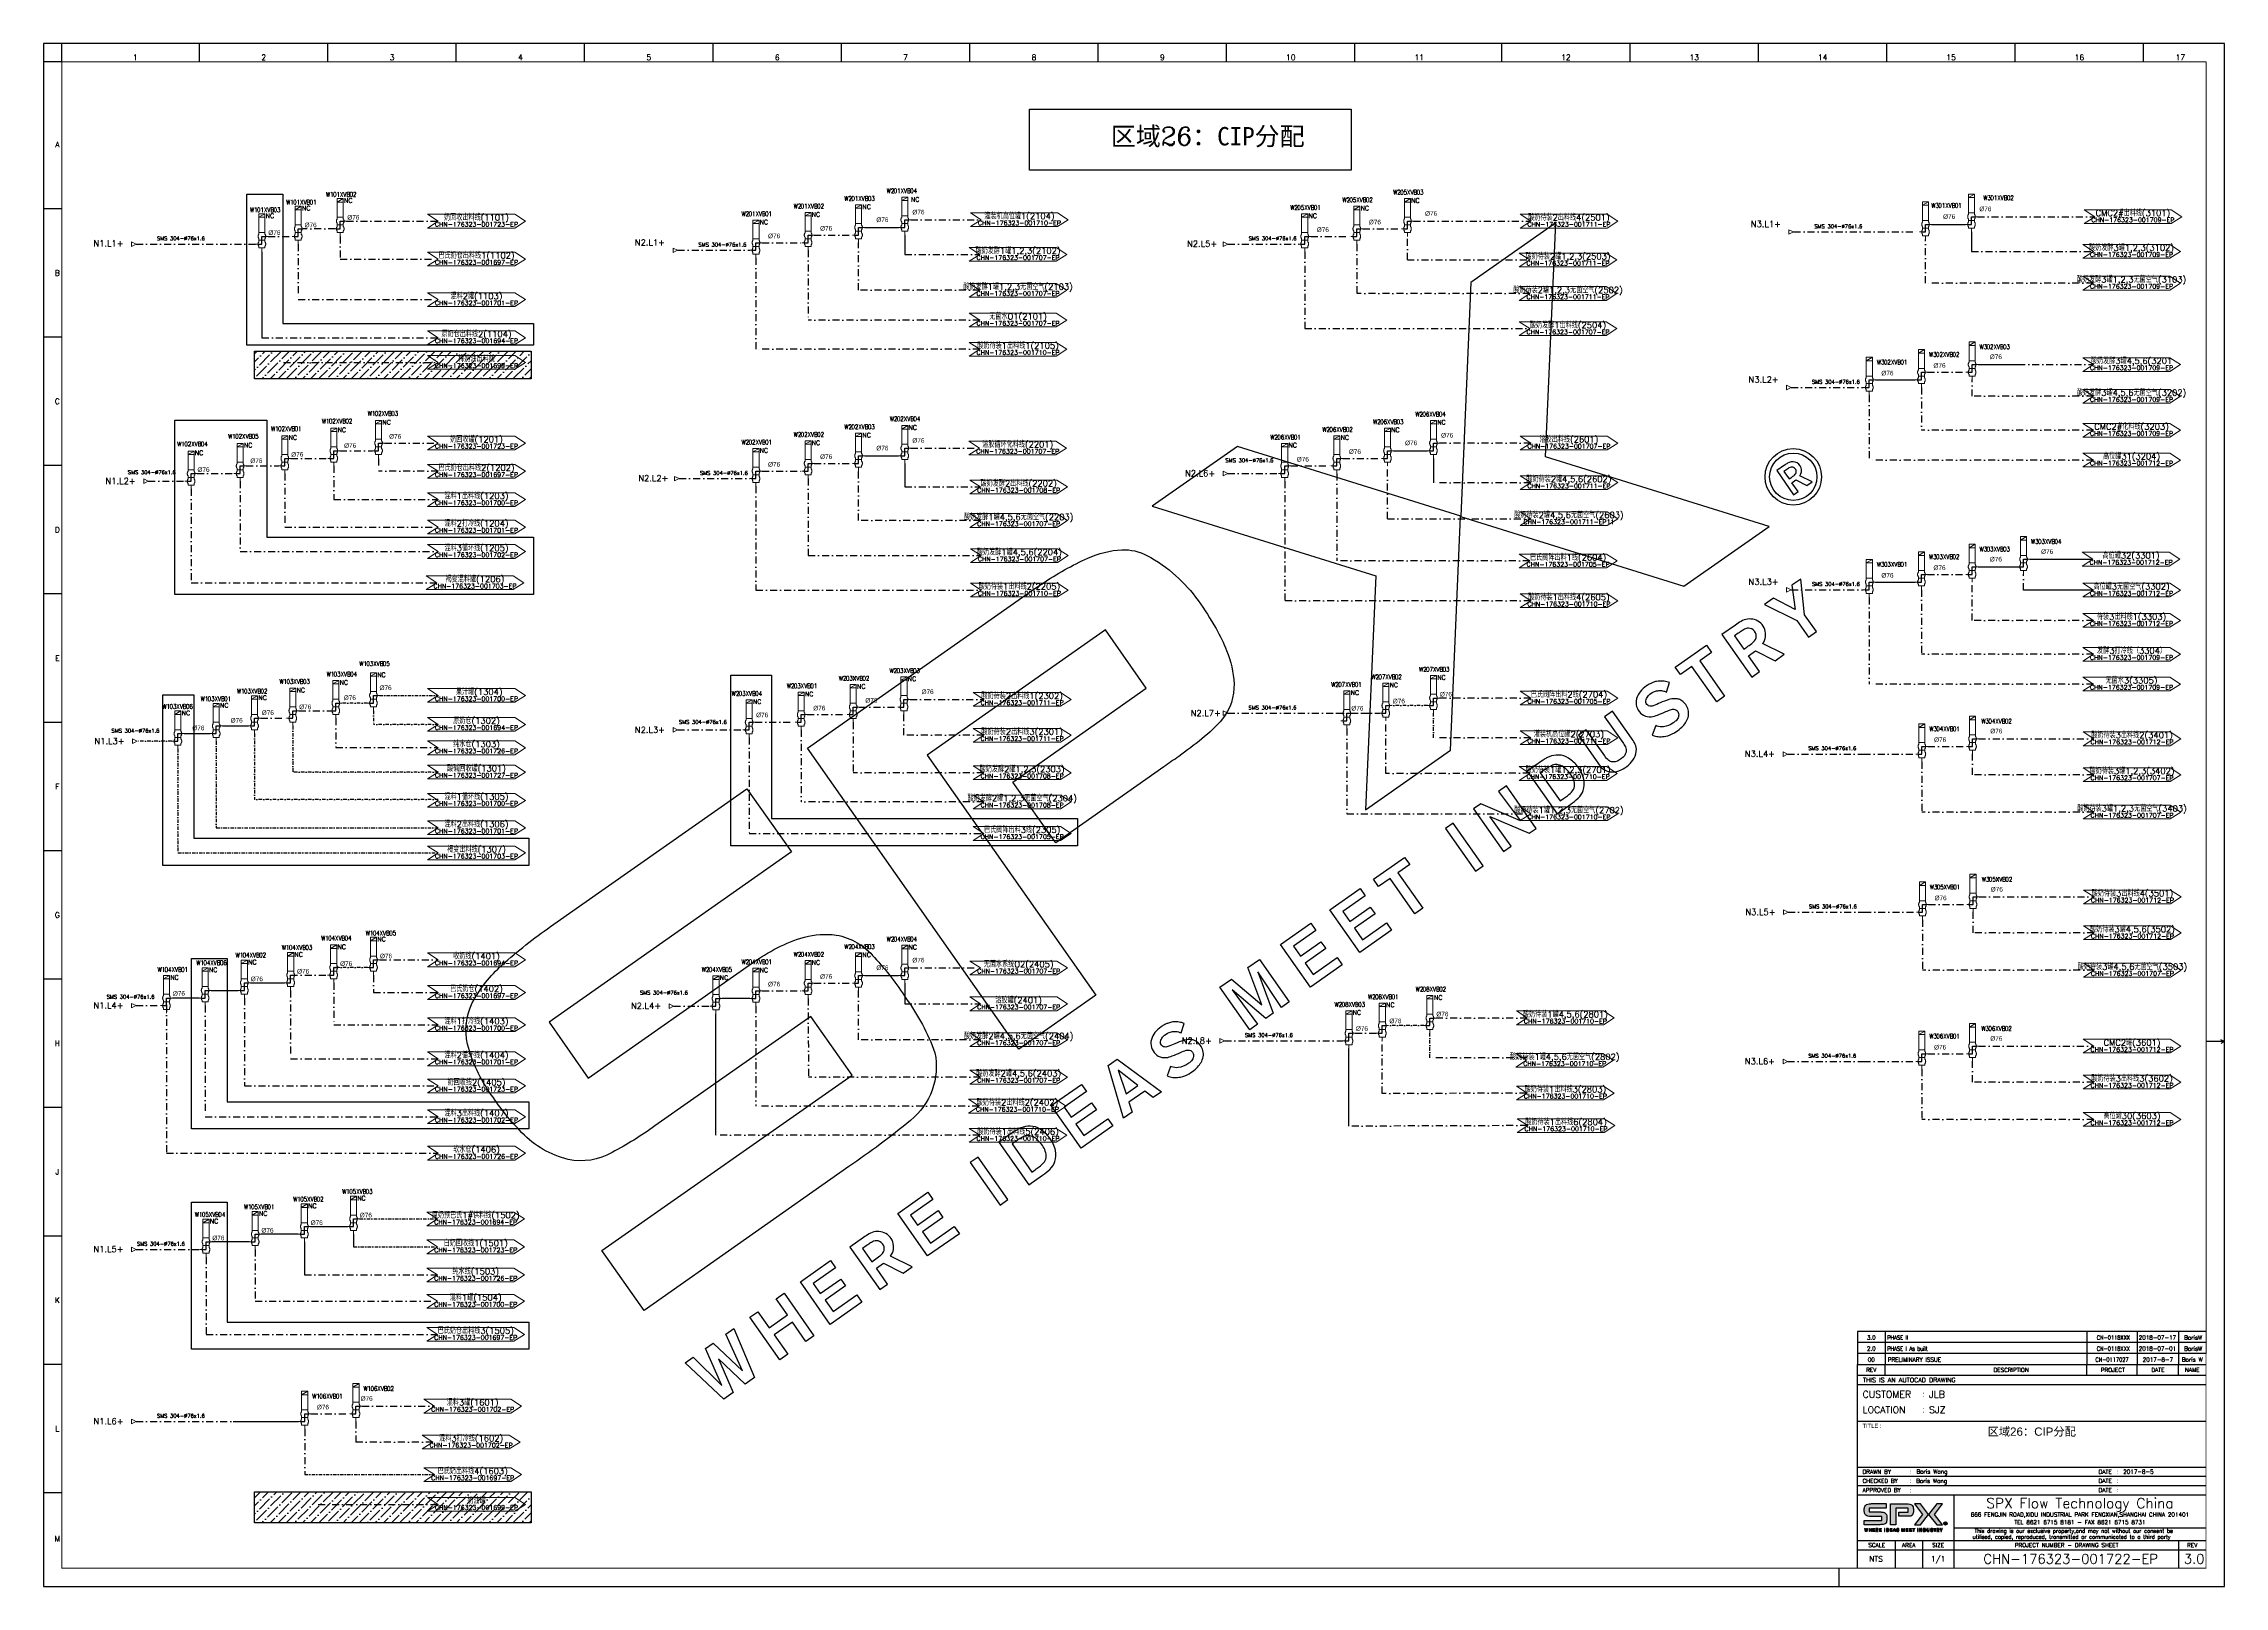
# Paper-space layout 'CIP' of a CAD drawing. Header units: inches. Extents: x -5 to 2373, y -5 to 1677.
# The model-space entities are those that its viewports show. They can reach past a viewport. Long polylines and large blocks are cut down to what shows.
import ezdxf
from ezdxf.enums import TextEntityAlignment as Align

# ---------------------------------------------------------------- set-up
doc = ezdxf.new("R2010")
doc.units = ezdxf.units.IN
doc.header["$MEASUREMENT"] = 0
doc.linetypes.add('DASHDOT2', pattern=[12.7, 6.35, -3.175, 0, -3.175])
doc.layers.add('$FLOW_FREEZE', color=7, linetype='Continuous', plot=False)
doc.layers.add('31 Equipment', color=7, linetype='Continuous', lineweight=9)
doc.layers.add('61 Revision Cloud', color=1, linetype='Continuous', lineweight=9)
doc.layers.add('AM_VIEWS', color=1, linetype='Continuous', lineweight=15, plot=False)
for name, color, linetype in [('DIAMETRE', 7, 'Continuous'), ('Future', 140, 'Continuous'), ('MATERIEL-DIVERS', 7, 'Continuous'), ('PHASE I', 8, 'Continuous'), ('REPERES', 7, 'Continuous'), ('techn-data', 7, 'Continuous'), ('TEXTES', 7, 'Continuous'), ('TITRE', 7, 'Continuous'), ('TUYAUTERIE-NEP', 4, 'DASHDOT2'), ('TXT_FR', 7, 'Continuous')]:
    doc.layers.add(name, color=color, linetype=linetype)
doc.layers.add('LOGO', color=7, linetype='Continuous', true_color=0xebebeb)
doc.layers.get('REPERES').off()
doc.styles.add('ROMANC', font='romanc')
doc.styles.add('ROMANS', font='ROMANS.SHX')
doc.styles.add('ROMANT', font='romant')
doc.styles.get("Standard").update_dxf_attribs({"font": 'arial.ttf'})
doc.styles.add('SWISS', font='swiss.ttf')
doc.styles.add('USER1', font='TXT.SHX', dxfattribs={"bigfont": 'gbcbig.shx'})

# ---------------------------------------------------------------- blocks, each defined once
blk = doc.blocks.new('SPX-LOGO')
h = blk.add_hatch(color=252)
h.paths.add_polyline_path([(-0.678, 0.153), (-0.991, 0.153), (-0.991, 0.26), (-0.529, 0.26), (-0.53, 0.38), (-0.903, 0.38, 0.033275), (-0.999, 0.375, 0.091798), (-1.071, 0.353, 0.172117), (-1.114, 0.305, 0.092797), (-1.129, 0.219, 0.050192), (-1.124, 0.143, 0.144364), (-1.089, 0.068, 0.186105), (-1.027, 0.037, 0.03768), (-0.949, 0.033), (-0.652, 0.033), (-0.652, -0.079), (-1.128, -0.079), (-1.128, -0.193), (-0.738, -0.193, 0.022806), (-0.618, -0.189, 0.276305), (-0.526, -0.125, 0.070437), (-0.514, -0.029, 0.042098), (-0.518, 0.051, 0.174287), (-0.547, 0.114, 0.099644), (-0.589, 0.139, 0.054927), (-0.634, 0.15, 0.031964)])
h.paths.add_polyline_path([(-0.416, -0.195), (-0.27, -0.195), (-0.27, 0.261), (0.07, 0.261), (0.07, 0.151), (-0.185, 0.151), (-0.184, 0.035), (0.023, 0.035, 0.002956), (0.05, 0.035, 0.013973), (0.095, 0.036, 0.050969), (0.139, 0.043, 0.176136), (0.185, 0.078, 0.0877), (0.206, 0.126, 0.032753), (0.212, 0.164, 0.026321), (0.214, 0.216, 0.056445), (0.208, 0.269, 0.059255), (0.189, 0.319, 0.128051), (0.162, 0.349, 0.092764), (0.112, 0.369, 0.044287), (0.031, 0.377, 0.007759), (-0.007, 0.378), (-0.416, 0.378)])
h.paths.add_polyline_path([(-1.056, -0.358), (-1.069, -0.296), (-1.083, -0.296), (-1.096, -0.358), (-1.107, -0.296), (-1.122, -0.296), (-1.105, -0.377), (-1.088, -0.377), (-1.076, -0.321), (-1.065, -0.377), (-1.047, -0.377), (-1.029, -0.296), (-1.045, -0.296)])
h.paths.add_polyline_path([(-0.984, -0.327), (-0.984, -0.296), (-0.999, -0.296), (-0.999, -0.377), (-0.984, -0.377), (-0.984, -0.34), (-0.949, -0.34), (-0.949, -0.377), (-0.934, -0.377), (-0.934, -0.296), (-0.949, -0.296), (-0.949, -0.327)])
h.paths.add_polyline_path([(-0.888, -0.342), (-0.849, -0.342), (-0.849, -0.329), (-0.888, -0.329), (-0.888, -0.31), (-0.845, -0.31), (-0.845, -0.296), (-0.903, -0.296), (-0.903, -0.377), (-0.842, -0.377), (-0.842, -0.364), (-0.888, -0.364)])
h.paths.add_polyline_path([(-0.78, -0.347), (-0.764, -0.377), (-0.747, -0.377), (-0.765, -0.344, 0.524), (-0.754, -0.306, 0.20667), (-0.772, -0.297, 0.017911), (-0.783, -0.296), (-0.809, -0.296), (-0.809, -0.377), (-0.794, -0.377), (-0.794, -0.347)])
h.paths.add_polyline_path([(-0.788, -0.335), (-0.794, -0.335), (-0.794, -0.309), (-0.787, -0.309, 0.003128), (-0.781, -0.309, -0.049435), (-0.773, -0.31, -0.225209), (-0.766, -0.316, -0.21086), (-0.765, -0.327, -0.250131), (-0.773, -0.334, -0.050266), (-0.778, -0.335, -0.010876)], flags=16)
h.paths.add_polyline_path([(-0.703, -0.342), (-0.664, -0.342), (-0.664, -0.329), (-0.703, -0.329), (-0.703, -0.31), (-0.66, -0.31), (-0.66, -0.296), (-0.718, -0.296), (-0.718, -0.377), (-0.657, -0.377), (-0.657, -0.364), (-0.703, -0.364)])
h.paths.add_polyline_path([(-0.565, -0.296), (-0.58, -0.296), (-0.58, -0.377), (-0.565, -0.377)])
h.paths.add_polyline_path([(-0.525, -0.377), (-0.499, -0.377, 0.031777), (-0.484, -0.376, 0.128547), (-0.471, -0.371, 0.133781), (-0.46, -0.358, 0.112895), (-0.456, -0.336, 0.080874), (-0.46, -0.317, 0.144166), (-0.47, -0.304, 0.095013), (-0.484, -0.297, 0.055415), (-0.49, -0.297, -0.006698), (-0.496, -0.296), (-0.525, -0.296)])
h.paths.add_polyline_path([(-0.51, -0.31), (-0.502, -0.31, -0.03666), (-0.495, -0.31, -0.022634), (-0.487, -0.311, -0.150643), (-0.481, -0.315, -0.046834), (-0.476, -0.321, -0.106102), (-0.474, -0.325, -0.020465), (-0.472, -0.336, -0.160217), (-0.477, -0.356, -0.193284), (-0.484, -0.362, -0.05933), (-0.495, -0.363, -0.008228), (-0.503, -0.364), (-0.51, -0.364)], flags=16)
h.paths.add_polyline_path([(-0.41, -0.342), (-0.371, -0.342), (-0.371, -0.329), (-0.41, -0.329), (-0.41, -0.31), (-0.368, -0.31), (-0.368, -0.296), (-0.425, -0.296), (-0.425, -0.377), (-0.365, -0.377), (-0.365, -0.364), (-0.41, -0.364)])
h.paths.add_polyline_path([(-0.293, -0.361), (-0.288, -0.377), (-0.272, -0.377), (-0.3, -0.296), (-0.317, -0.296), (-0.344, -0.377), (-0.328, -0.377), (-0.323, -0.361)])
h.paths.add_polyline_path([(-0.297, -0.348), (-0.319, -0.348), (-0.308, -0.311)], flags=16)
h.paths.add_polyline_path([(-0.198, -0.357, -0.169816), (-0.201, -0.362, -0.135615), (-0.208, -0.365, -0.025129), (-0.214, -0.365, -0.126519), (-0.229, -0.362, -0.122897), (-0.237, -0.355), (-0.238, -0.353), (-0.251, -0.362), (-0.249, -0.365, 0.067654), (-0.243, -0.371, 0.061388), (-0.235, -0.376, 0.081233), (-0.221, -0.379, 0.04931), (-0.209, -0.379, 0.051957), (-0.199, -0.377, 0.065204), (-0.192, -0.373, 0.111441), (-0.185, -0.366, 0.096126), (-0.182, -0.358, 0.092825), (-0.182, -0.349, 0.095457), (-0.184, -0.342, 0.097406), (-0.19, -0.336, 0.008749), (-0.19, -0.336, 0.076299), (-0.198, -0.332, 0.027392), (-0.212, -0.328, -0.022886), (-0.224, -0.326, -0.163146), (-0.23, -0.322, -0.224828), (-0.23, -0.315, -0.149356), (-0.23, -0.314, -0.124193), (-0.227, -0.311, -0.102413), (-0.22, -0.308, -0.108875), (-0.209, -0.309, -0.074426), (-0.203, -0.311, -0.09863), (-0.196, -0.318, -0.00106), (-0.194, -0.32), (-0.182, -0.311, 0.042363), (-0.188, -0.304, 0.04553), (-0.193, -0.3, 0.070686), (-0.197, -0.298, 0.050157), (-0.203, -0.296, 0.06914), (-0.208, -0.295, 0.046361), (-0.215, -0.294, 0.068931), (-0.228, -0.296, 0.097642), (-0.238, -0.302, 0.07143), (-0.243, -0.306, 0.142415), (-0.247, -0.318, 0.131573), (-0.244, -0.329, 0.147218), (-0.236, -0.338, 0.082728), (-0.226, -0.341, 0.013337), (-0.214, -0.344, -0.036088), (-0.204, -0.347, -0.139463), (-0.199, -0.35, -0.236758)])
h.paths.add_polyline_path([(-0.042, -0.311), (-0.044, -0.377), (-0.029, -0.377), (-0.029, -0.296), (-0.051, -0.296), (-0.066, -0.356), (-0.082, -0.296), (-0.104, -0.296), (-0.104, -0.377), (-0.09, -0.377), (-0.091, -0.311), (-0.073, -0.377), (-0.06, -0.377)])
h.paths.add_polyline_path([(0.026, -0.364), (0.026, -0.342), (0.065, -0.342), (0.065, -0.329), (0.026, -0.329), (0.026, -0.31), (0.069, -0.31), (0.069, -0.296), (0.011, -0.296), (0.011, -0.377), (0.072, -0.377), (0.072, -0.364)])
h.paths.add_polyline_path([(0.166, -0.377), (0.166, -0.364), (0.12, -0.364), (0.12, -0.342), (0.159, -0.342), (0.159, -0.329), (0.12, -0.329), (0.12, -0.31), (0.163, -0.31), (0.163, -0.296), (0.105, -0.296), (0.105, -0.377)])
h.paths.add_polyline_path([(0.225, -0.31), (0.247, -0.31), (0.247, -0.296), (0.188, -0.296), (0.188, -0.31), (0.21, -0.31), (0.21, -0.377), (0.225, -0.377)])
h.paths.add_polyline_path([(0.34, -0.296), (0.325, -0.296), (0.325, -0.377), (0.34, -0.377)])
h.paths.add_polyline_path([(0.428, -0.377), (0.441, -0.377), (0.441, -0.296), (0.426, -0.296), (0.428, -0.354), (0.392, -0.296), (0.379, -0.296), (0.379, -0.377), (0.393, -0.377), (0.393, -0.321)])
h.paths.add_polyline_path([(0.481, -0.377), (0.507, -0.377, 0.031777), (0.521, -0.376, 0.128547), (0.535, -0.371, 0.133781), (0.546, -0.358, 0.112895), (0.549, -0.336, 0.080874), (0.545, -0.317, 0.144166), (0.535, -0.304, 0.095013), (0.522, -0.297, 0.055415), (0.516, -0.297, -0.006698), (0.51, -0.296), (0.481, -0.296)])
h.paths.add_polyline_path([(0.496, -0.31), (0.504, -0.31, -0.03666), (0.511, -0.31, -0.022634), (0.518, -0.311, -0.150643), (0.525, -0.315, -0.046834), (0.53, -0.321, -0.106102), (0.532, -0.325, -0.020465), (0.533, -0.336, -0.160217), (0.529, -0.356, -0.193284), (0.521, -0.362, -0.05933), (0.51, -0.363, -0.008228), (0.502, -0.364), (0.496, -0.364)], flags=16)
h.paths.add_polyline_path([(0.593, -0.346), (0.593, -0.296), (0.578, -0.296), (0.578, -0.345, 0.005653), (0.578, -0.353, 0.118938), (0.581, -0.364, 0.12451), (0.589, -0.373, 0.105354), (0.601, -0.378, 0.070072), (0.616, -0.379, 0.091795), (0.629, -0.376, 0.129452), (0.64, -0.366, 0.1122), (0.643, -0.356, 0.024192), (0.643, -0.349), (0.643, -0.296), (0.628, -0.296), (0.628, -0.345, -0.02122), (0.628, -0.352, -0.206511), (0.624, -0.361, -0.165068), (0.613, -0.365, -0.190224), (0.598, -0.361, -0.123531), (0.594, -0.356, -0.090202)])
h.paths.add_polyline_path([(0.694, -0.315, -0.149356), (0.694, -0.314, -0.124193), (0.697, -0.311, -0.102413), (0.703, -0.308, -0.108875), (0.714, -0.309, -0.074426), (0.721, -0.311, -0.09863), (0.728, -0.318, -0.00106), (0.729, -0.32), (0.742, -0.311, 0.042363), (0.736, -0.304, 0.04553), (0.73, -0.3, 0.070686), (0.726, -0.298, 0.050157), (0.72, -0.296, 0.06914), (0.716, -0.295, 0.046361), (0.709, -0.294, 0.068931), (0.696, -0.296, 0.097642), (0.685, -0.302, 0.07143), (0.681, -0.306, 0.142415), (0.677, -0.318, 0.131573), (0.679, -0.329, 0.147218), (0.688, -0.338, 0.082728), (0.697, -0.341, 0.013337), (0.71, -0.344, -0.036088), (0.72, -0.347, -0.139463), (0.724, -0.35, -0.236758), (0.726, -0.357, -0.169816), (0.722, -0.362, -0.135615), (0.716, -0.365, -0.025129), (0.71, -0.365, -0.126519), (0.694, -0.362, -0.122897), (0.686, -0.355), (0.685, -0.353), (0.673, -0.362), (0.675, -0.365, 0.067654), (0.68, -0.371, 0.061388), (0.689, -0.376, 0.081233), (0.703, -0.379, 0.04931), (0.715, -0.379, 0.051957), (0.724, -0.377, 0.065204), (0.732, -0.373, 0.111441), (0.739, -0.366, 0.096126), (0.742, -0.358, 0.092825), (0.742, -0.349, 0.095457), (0.739, -0.342, 0.097406), (0.734, -0.336, 0.008749), (0.734, -0.336, 0.076299), (0.725, -0.332, 0.027392), (0.712, -0.328, -0.022886), (0.7, -0.326, -0.163146), (0.694, -0.322, -0.224828)])
h.paths.add_polyline_path([(0.785, -0.31), (0.785, -0.377), (0.8, -0.377), (0.8, -0.31), (0.822, -0.31), (0.822, -0.296), (0.763, -0.296), (0.763, -0.31)])
h.paths.add_polyline_path([(0.851, -0.296), (0.851, -0.377), (0.866, -0.377), (0.866, -0.347), (0.88, -0.347), (0.896, -0.377), (0.913, -0.377), (0.895, -0.344, 0.524), (0.906, -0.306, 0.20667), (0.888, -0.297, 0.017911), (0.877, -0.296)])
h.paths.add_polyline_path([(0.873, -0.309, 0.003128), (0.879, -0.309, -0.049435), (0.887, -0.31, -0.225209), (0.894, -0.316, -0.21086), (0.895, -0.327, -0.250131), (0.887, -0.334, -0.050266), (0.882, -0.335, -0.010876), (0.872, -0.335), (0.866, -0.335), (0.866, -0.309)], flags=16)
h.paths.add_polyline_path([(0.967, -0.33), (0.95, -0.296), (0.932, -0.296), (0.959, -0.345), (0.959, -0.377), (0.974, -0.377), (0.974, -0.345), (1.002, -0.296), (0.985, -0.296)])
at = {"true_color": 0x50a025}
h = blk.add_hatch(color=74, dxfattribs=at)
h.paths.add_polyline_path([(0.624, 0.089), (0.402, 0.377), (0.24, 0.377), (0.463, 0.088), (0.24, -0.201), (0.402, -0.201)])
h.paths.add_polyline_path([(0.786, 0.088), (1.008, 0.377), (0.846, 0.377), (0.624, 0.088), (0.846, -0.201), (1.008, -0.201)])
at = {"color": 252}
for points in [[(-0.738, -0.193), (-1.128, -0.193), (-1.128, -0.079), (-0.652, -0.079), (-0.652, 0.033), (-0.949, 0.033, -0.03768), (-1.027, 0.037, -0.186105), (-1.089, 0.068, -0.144364), (-1.124, 0.143, -0.050192), (-1.129, 0.219, -0.092797), (-1.114, 0.305, -0.172117), (-1.071, 0.353, -0.091798), (-0.999, 0.375, -0.033275), (-0.903, 0.38), (-0.53, 0.38), (-0.529, 0.26), (-0.991, 0.26), (-0.991, 0.153), (-0.678, 0.153, -0.031964), (-0.634, 0.15, -0.054927), (-0.589, 0.139, -0.099644), (-0.547, 0.114, -0.174287), (-0.518, 0.051, -0.042098), (-0.514, -0.029, -0.070437), (-0.526, -0.125, -0.277176), (-0.618, -0.189, -0.02274), (-0.738, -0.193, -15.204765), (-0.738, -0.193, -0.986388)], [(0.021, 0.035), (-0.184, 0.035), (-0.185, 0.151), (0.07, 0.151), (0.07, 0.261), (-0.27, 0.261), (-0.27, -0.195), (-0.416, -0.195), (-0.416, 0.378), (-0.007, 0.378, -0.007759), (0.031, 0.377, -0.044287), (0.112, 0.369, -0.092764), (0.162, 0.349, -0.128051), (0.189, 0.319, -0.061287), (0.208, 0.268, -0.054538), (0.214, 0.216, -0.026321), (0.212, 0.164, -0.032753), (0.206, 0.126, -0.0877), (0.185, 0.078, -0.176136), (0.139, 0.043, -0.050969), (0.095, 0.036, -0.013973), (0.05, 0.035, -0.003129), (0.021, 0.035)], [(-0.794, -0.347), (-0.78, -0.347), (-0.764, -0.377), (-0.747, -0.377), (-0.765, -0.344, 0.524), (-0.754, -0.306, 0.20667), (-0.772, -0.297, 0.017911), (-0.783, -0.296), (-0.783, -0.296), (-0.809, -0.296), (-0.809, -0.377), (-0.794, -0.377)], [(-0.765, -0.327, 0.21086), (-0.766, -0.316, 0.225209), (-0.773, -0.31, 0.049435), (-0.781, -0.309, -0.003128), (-0.787, -0.309), (-0.787, -0.309), (-0.794, -0.309), (-0.794, -0.335), (-0.788, -0.335, 0.010876), (-0.778, -0.335, 0.050266), (-0.773, -0.334, 0.250131)], [(-0.484, -0.376, 0.128547), (-0.471, -0.371, 0.133781), (-0.46, -0.358, 0.112895), (-0.456, -0.336, 0.080874), (-0.46, -0.317, 0.144166), (-0.47, -0.304, 0.095013), (-0.484, -0.297, 0.055415), (-0.49, -0.297, -0.006698), (-0.496, -0.296), (-0.496, -0.296), (-0.525, -0.296), (-0.525, -0.377), (-0.499, -0.377, 0.031777)], [(-0.495, -0.363, 0.05933), (-0.484, -0.362, 0.193284), (-0.477, -0.356, 0.160217), (-0.472, -0.336, 0.020465), (-0.474, -0.325, 0.106102), (-0.476, -0.321, 0.046834), (-0.481, -0.315, 0.150643), (-0.487, -0.311, 0.022634), (-0.495, -0.31, 0.03666), (-0.502, -0.31), (-0.502, -0.31), (-0.51, -0.31), (-0.51, -0.364), (-0.503, -0.364, 0.008228)], [(-0.209, -0.379), (-0.209, -0.379, 0.049801), (-0.2, -0.377, 0.068284), (-0.192, -0.373, 0.111441), (-0.185, -0.366, 0.096126), (-0.182, -0.358, 0.092825), (-0.182, -0.349, 0.095457), (-0.184, -0.342, 0.069929), (-0.188, -0.337, 0.05193), (-0.19, -0.336, 0.076299), (-0.198, -0.332), (-0.198, -0.332), (-0.198, -0.332, 0.027392), (-0.212, -0.328, -0.022886), (-0.224, -0.326), (-0.224, -0.326, -0.163146), (-0.23, -0.322), (-0.23, -0.322, -0.224828), (-0.23, -0.315, -0.149356), (-0.23, -0.314, -0.124193), (-0.227, -0.311, -0.102413), (-0.22, -0.308), (-0.22, -0.308), (-0.22, -0.308), (-0.22, -0.308, -0.108875), (-0.209, -0.309, -0.074426), (-0.203, -0.311, -0.078653), (-0.197, -0.316, -0.001798), (-0.194, -0.32), (-0.182, -0.311), (-0.182, -0.311, 0.042363), (-0.188, -0.304, 0.04553), (-0.193, -0.3, 0.070686), (-0.197, -0.298, 0.050157), (-0.203, -0.296, 0.06914), (-0.208, -0.295, 0.046361), (-0.215, -0.294, 0.068931), (-0.228, -0.296, 0.097642), (-0.238, -0.302, 0.07143), (-0.243, -0.306, 0.142415), (-0.247, -0.318, 0.131573), (-0.244, -0.329, 0.147218), (-0.236, -0.338, 0.082728), (-0.226, -0.341, 0.014393), (-0.213, -0.344, -0.032715), (-0.204, -0.347, -0.139463), (-0.199, -0.35, -0.236758), (-0.198, -0.357, -0.169816), (-0.201, -0.362, -0.135615), (-0.208, -0.365, -0.025129), (-0.214, -0.365, -0.126519), (-0.229, -0.362, -0.122897), (-0.237, -0.355), (-0.238, -0.353), (-0.251, -0.362), (-0.249, -0.365, 0.067654), (-0.243, -0.371, 0.061388), (-0.235, -0.376, 0.081233), (-0.221, -0.379, 0.04931)], [(0.521, -0.376, 0.128547), (0.535, -0.371, 0.133781), (0.546, -0.358, 0.112895), (0.549, -0.336, 0.080874), (0.545, -0.317, 0.144166), (0.535, -0.304, 0.095013), (0.522, -0.297, 0.055415), (0.516, -0.297, -0.006698), (0.51, -0.296), (0.51, -0.296), (0.481, -0.296), (0.481, -0.377), (0.507, -0.377, 0.031777)], [(0.51, -0.363, 0.05933), (0.521, -0.362, 0.193284), (0.529, -0.356, 0.160217), (0.533, -0.336, 0.020465), (0.532, -0.325, 0.106102), (0.53, -0.321, 0.046834), (0.525, -0.315, 0.150643), (0.518, -0.311, 0.022634), (0.511, -0.31, 0.03666), (0.504, -0.31), (0.504, -0.31), (0.496, -0.31), (0.496, -0.364), (0.502, -0.364, 0.008228)], [(0.64, -0.366, 0.1122), (0.643, -0.356, 0.028889), (0.643, -0.347), (0.643, -0.347), (0.643, -0.296), (0.628, -0.296), (0.628, -0.345, -0.024842), (0.628, -0.353, -0.1821), (0.624, -0.361, -0.165068), (0.613, -0.365, -0.190224), (0.598, -0.361, -0.123531), (0.594, -0.356, -0.090202), (0.593, -0.346), (0.593, -0.296), (0.578, -0.296), (0.578, -0.345, 0.005653), (0.578, -0.353, 0.118938), (0.581, -0.364, 0.12451), (0.589, -0.373, 0.1104), (0.602, -0.379, 0.066986), (0.616, -0.379, 0.091795), (0.629, -0.376, 0.129452)], [(0.68, -0.371, 0.061388), (0.689, -0.376), (0.689, -0.376, 0.081233), (0.703, -0.379, 0.04931), (0.715, -0.379), (0.715, -0.379, 0.049801), (0.724, -0.377, 0.068284), (0.732, -0.373, 0.111441), (0.739, -0.366, 0.096126), (0.742, -0.358, 0.092825), (0.742, -0.349, 0.095457), (0.739, -0.342, 0.069929), (0.736, -0.337, 0.05193), (0.734, -0.336, 0.076299), (0.725, -0.332), (0.725, -0.332), (0.725, -0.332, 0.027392), (0.712, -0.328, -0.022886), (0.7, -0.326), (0.7, -0.326, -0.163146), (0.694, -0.322), (0.694, -0.322, -0.224828), (0.694, -0.315, -0.149356), (0.694, -0.314, -0.124193), (0.697, -0.311, -0.102413), (0.703, -0.308), (0.703, -0.308), (0.703, -0.308), (0.703, -0.308, -0.108875), (0.714, -0.309, -0.074426), (0.721, -0.311, -0.078653), (0.727, -0.316, -0.001798), (0.729, -0.32), (0.742, -0.311), (0.742, -0.311, 0.042363), (0.736, -0.304, 0.04553), (0.73, -0.3, 0.070686), (0.726, -0.298, 0.050157), (0.72, -0.296, 0.06914), (0.716, -0.295, 0.046361), (0.709, -0.294, 0.068931), (0.696, -0.296, 0.097642), (0.685, -0.302, 0.07143), (0.681, -0.306, 0.142415), (0.677, -0.318, 0.131573), (0.679, -0.329, 0.147218), (0.688, -0.338, 0.082728), (0.697, -0.341, 0.014393), (0.711, -0.344, -0.032715), (0.72, -0.347, -0.139463), (0.724, -0.35, -0.236758), (0.726, -0.357, -0.169816), (0.722, -0.362, -0.135615), (0.716, -0.365, -0.025129), (0.71, -0.365, -0.126519), (0.694, -0.362, -0.122897), (0.686, -0.355), (0.685, -0.353), (0.673, -0.362), (0.675, -0.365, 0.067654)], [(0.866, -0.347), (0.88, -0.347), (0.896, -0.377), (0.913, -0.377), (0.895, -0.344, 0.524), (0.906, -0.306, 0.20667), (0.888, -0.297, 0.017911), (0.877, -0.296), (0.877, -0.296), (0.851, -0.296), (0.851, -0.377), (0.866, -0.377)], [(0.882, -0.335, 0.050266), (0.887, -0.334, 0.250131), (0.895, -0.327, 0.21086), (0.894, -0.316, 0.225209), (0.887, -0.31, 0.049435), (0.879, -0.309, -0.003128), (0.873, -0.309), (0.873, -0.309), (0.866, -0.309), (0.866, -0.335), (0.872, -0.335, 0.010876)]]:
    blk.add_lwpolyline(points, format="xyb", close=True, dxfattribs=at)
at = {"color": 74, "true_color": 0x50a025}
blk.add_lwpolyline([(0.402, 0.377), (0.24, 0.377), (0.463, 0.088), (0.24, -0.201), (0.402, -0.201), (0.624, 0.088), (0.846, -0.201), (1.008, -0.201), (0.786, 0.088), (1.008, 0.377), (0.846, 0.377), (0.625, 0.088), (0.402, 0.377)], close=True, dxfattribs=at)
at = {"color": 252, "lineweight": 0}
for points in [[(-1.096, -0.358), (-1.083, -0.296), (-1.069, -0.296), (-1.056, -0.358), (-1.045, -0.296), (-1.029, -0.296), (-1.029, -0.296), (-1.047, -0.377), (-1.065, -0.377), (-1.076, -0.321), (-1.088, -0.377), (-1.105, -0.377), (-1.122, -0.296), (-1.107, -0.296)], [(-0.984, -0.327), (-0.949, -0.327), (-0.949, -0.296), (-0.934, -0.296), (-0.934, -0.296), (-0.934, -0.377), (-0.949, -0.377), (-0.949, -0.34), (-0.984, -0.34), (-0.984, -0.377), (-0.999, -0.377), (-0.999, -0.296), (-0.984, -0.296)], [(-0.845, -0.296), (-0.845, -0.31), (-0.888, -0.31), (-0.888, -0.31), (-0.888, -0.329), (-0.849, -0.329), (-0.849, -0.342), (-0.888, -0.342), (-0.888, -0.364), (-0.842, -0.364), (-0.842, -0.377), (-0.903, -0.377), (-0.903, -0.296)], [(-0.66, -0.296), (-0.66, -0.31), (-0.703, -0.31), (-0.703, -0.31), (-0.703, -0.329), (-0.664, -0.329), (-0.664, -0.342), (-0.703, -0.342), (-0.703, -0.364), (-0.657, -0.364), (-0.657, -0.377), (-0.718, -0.377), (-0.718, -0.296)], [(-0.368, -0.31), (-0.41, -0.31), (-0.41, -0.31), (-0.41, -0.329), (-0.371, -0.329), (-0.371, -0.342), (-0.41, -0.342), (-0.41, -0.364), (-0.365, -0.364), (-0.365, -0.377), (-0.425, -0.377), (-0.425, -0.296), (-0.368, -0.296)], [(0.069, -0.31), (0.026, -0.31), (0.026, -0.31), (0.026, -0.329), (0.065, -0.329), (0.065, -0.342), (0.026, -0.342), (0.026, -0.364), (0.072, -0.364), (0.072, -0.377), (0.011, -0.377), (0.011, -0.296), (0.069, -0.296)], [(0.163, -0.31), (0.12, -0.31), (0.12, -0.31), (0.12, -0.329), (0.159, -0.329), (0.159, -0.342), (0.12, -0.342), (0.12, -0.364), (0.166, -0.364), (0.166, -0.377), (0.105, -0.377), (0.105, -0.296), (0.163, -0.296)]]:
    blk.add_lwpolyline(points, close=True, dxfattribs=at)
at = {"color": 252}
for points in [[(-0.565, -0.377), (-0.565, -0.296), (-0.58, -0.296), (-0.58, -0.377)], [(-0.3, -0.296), (-0.272, -0.377), (-0.288, -0.377), (-0.293, -0.361), (-0.323, -0.361), (-0.328, -0.377), (-0.344, -0.377), (-0.317, -0.296)], [(-0.308, -0.311), (-0.319, -0.348), (-0.297, -0.348)], [(-0.082, -0.296), (-0.066, -0.356), (-0.051, -0.296), (-0.029, -0.296), (-0.029, -0.377), (-0.044, -0.377), (-0.042, -0.311), (-0.06, -0.377), (-0.073, -0.377), (-0.091, -0.311), (-0.09, -0.377), (-0.104, -0.377), (-0.104, -0.377), (-0.104, -0.296)], [(0.188, -0.31), (0.188, -0.296), (0.247, -0.296), (0.247, -0.31), (0.225, -0.31), (0.225, -0.377), (0.21, -0.377), (0.21, -0.377), (0.21, -0.31)], [(0.34, -0.377), (0.34, -0.296), (0.325, -0.296), (0.325, -0.377)], [(0.393, -0.377), (0.393, -0.321), (0.428, -0.377), (0.441, -0.377), (0.441, -0.296), (0.426, -0.296), (0.428, -0.354), (0.392, -0.296), (0.379, -0.296), (0.379, -0.296), (0.379, -0.377)], [(0.763, -0.31), (0.763, -0.296), (0.822, -0.296), (0.822, -0.31), (0.8, -0.31), (0.8, -0.377), (0.785, -0.377), (0.785, -0.377), (0.785, -0.31)], [(0.959, -0.377), (0.974, -0.377), (0.974, -0.345), (1.002, -0.296), (0.985, -0.296), (0.967, -0.33), (0.95, -0.296), (0.932, -0.296), (0.959, -0.345)]]:
    blk.add_lwpolyline(points, close=True, dxfattribs=at)
at = {"color": 253}
for points in [[(1.076, -0.165), (1.084, -0.165), (1.093, -0.182), (1.103, -0.182), (1.093, -0.164, 0.524), (1.099, -0.142, 0.20667), (1.088, -0.137, 0.017911), (1.082, -0.137), (1.082, -0.137), (1.068, -0.137), (1.068, -0.182), (1.076, -0.182)], [(1.085, -0.158, 0.050266), (1.088, -0.158, 0.250131), (1.093, -0.154, 0.21086), (1.092, -0.148, 0.225209), (1.088, -0.144, 0.049435), (1.084, -0.144, -0.003128), (1.08, -0.144), (1.08, -0.144), (1.076, -0.144), (1.076, -0.158), (1.079, -0.158, 0.010876)]]:
    blk.add_lwpolyline(points, format="xyb", close=True, dxfattribs=at)
for radius in [0.044, 0.0369]:
    blk.add_circle((1.084, -0.159), radius, dxfattribs=at)
blk = doc.blocks.new('SPX-LOGO-FOND')
at = {"layer": 'LOGO'}
for points in [[(-0.6781, -0.1927), (-1.068, -0.1927), (-1.0679, -0.0786), (-0.5922, -0.0792), (-0.5922, 0.0326), (-0.8891, 0.0326, -0.03768), (-0.9674, 0.0372, -0.186105), (-1.0297, 0.0677, -0.144364), (-1.0645, 0.143, -0.050192), (-1.0696, 0.2189, -0.092797), (-1.0547, 0.3047, -0.172117), (-1.0117, 0.3528, -0.091798), (-0.9395, 0.3746, -0.033275), (-0.8435, 0.38), (-0.47, 0.38), (-0.4696, 0.2595), (-0.9312, 0.2596), (-0.9312, 0.153), (-0.6188, 0.153, -0.031964), (-0.574, 0.1501, -0.054927), (-0.5294, 0.1393, -0.099644), (-0.487, 0.1136, -0.174287), (-0.4583, 0.0507, -0.042098), (-0.4547, -0.0293, -0.070437), (-0.4666, -0.1249, -0.277176), (-0.5582, -0.1893, -0.02274), (-0.6781, -0.1927, -15.204765), (-0.6781, -0.1927, -0.986388)], [(0.0812, 0.0345), (-0.1247, 0.0345), (-0.1251, 0.1506), (0.1293, 0.1506), (0.1293, 0.2615), (-0.2101, 0.2615), (-0.2099, -0.1952), (-0.3563, -0.1952), (-0.3563, 0.3776), (0.0528, 0.3776, -0.007759), (0.0906, 0.377, -0.044287), (0.1712, 0.3686, -0.092764), (0.2221, 0.349, -0.128051), (0.2489, 0.3191, -0.061287), (0.2676, 0.2676, -0.054538), (0.2738, 0.216, -0.026321), (0.2715, 0.1642, -0.032753), (0.2653, 0.1265, -0.0877), (0.2451, 0.0777, -0.176136), (0.1988, 0.0432, -0.050969), (0.1547, 0.0363, -0.013973), (0.1096, 0.0347, -0.003129), (0.0812, 0.0345)], [(1.1361, -0.1654), (1.1437, -0.1654), (1.1528, -0.1824), (1.1626, -0.1824), (1.1524, -0.1637, 0.524), (1.1587, -0.1422, 0.20667), (1.1481, -0.1367, 0.017911), (1.1422, -0.1365), (1.1422, -0.1365), (1.1276, -0.1365), (1.1276, -0.1824), (1.1361, -0.1824)], [(1.1447, -0.1582, 0.050266), (1.148, -0.1577, 0.250131), (1.1524, -0.1537, 0.21086), (1.1519, -0.1476, 0.225209), (1.1477, -0.1444, 0.049435), (1.1435, -0.144, -0.003128), (1.14, -0.144), (1.14, -0.144), (1.1361, -0.144), (1.1361, -0.1583), (1.1391, -0.1583, 0.010876)], [(-0.734, -0.3472), (-0.7205, -0.3472), (-0.7044, -0.3773), (-0.6871, -0.3773), (-0.7051, -0.3444, 0.524), (-0.6941, -0.3064, 0.20667), (-0.7127, -0.2967, 0.017911), (-0.7232, -0.2963), (-0.7232, -0.2963), (-0.749, -0.2963), (-0.749, -0.3773), (-0.734, -0.3773)], [(-0.4245, -0.3763, 0.128547), (-0.4108, -0.3708, 0.133781), (-0.4004, -0.3576, 0.112895), (-0.3966, -0.3359, 0.080874), (-0.4007, -0.3167, 0.144166), (-0.4108, -0.3037, 0.095013), (-0.4244, -0.2973, 0.055415), (-0.43, -0.2966, -0.006698), (-0.4361, -0.2963), (-0.4361, -0.2963), (-0.4651, -0.2963), (-0.4651, -0.3773), (-0.4392, -0.3773, 0.031777)], [(-0.1492, -0.3789), (-0.1492, -0.3789, 0.049801), (-0.1401, -0.377, 0.068284), (-0.1321, -0.3732, 0.111441), (-0.1249, -0.3661, 0.096126), (-0.1218, -0.3578, 0.092825), (-0.1219, -0.3486, 0.095457), (-0.1245, -0.3417, 0.069929), (-0.1281, -0.3375, 0.05193), (-0.1302, -0.3359, 0.076299), (-0.1386, -0.3317), (-0.1386, -0.3317), (-0.1386, -0.3317, 0.027392), (-0.1524, -0.3282, -0.022886), (-0.1639, -0.3256), (-0.1639, -0.3256, -0.163146), (-0.1698, -0.3217), (-0.1698, -0.3217, -0.224828), (-0.1704, -0.3149, -0.149356), (-0.17, -0.3142, -0.124193), (-0.1673, -0.3112, -0.102413), (-0.1608, -0.3084), (-0.1608, -0.3084), (-0.1608, -0.3084), (-0.1608, -0.3084, -0.108875), (-0.1497, -0.3086, -0.074426), (-0.1429, -0.3114, -0.078653), (-0.1374, -0.3163, -0.001798), (-0.1347, -0.32), (-0.1224, -0.3107), (-0.1224, -0.3107, 0.042363), (-0.1278, -0.3044, 0.04553), (-0.1337, -0.2999, 0.070686), (-0.1377, -0.2977, 0.050157), (-0.1437, -0.2956, 0.06914), (-0.1481, -0.2947, 0.046361), (-0.155, -0.2943, 0.068931), (-0.168, -0.2961, 0.097642), (-0.1786, -0.3016, 0.07143), (-0.183, -0.3063, 0.142415), (-0.1868, -0.3179, 0.131573), (-0.1848, -0.3291, 0.147218), (-0.1762, -0.3379, 0.082728), (-0.1667, -0.3413, 0.014393), (-0.1533, -0.3443, -0.032715), (-0.1439, -0.3468, -0.139463), (-0.1396, -0.3495, -0.236758), (-0.138, -0.3567, -0.169816), (-0.1417, -0.3624, -0.135615), (-0.1483, -0.3651, -0.025129), (-0.1539, -0.3654, -0.126519), (-0.1697, -0.3616, -0.122897), (-0.1775, -0.3546), (-0.1785, -0.3532), (-0.1912, -0.3621), (-0.1895, -0.3647, 0.067654), (-0.1836, -0.3707, 0.061388), (-0.1752, -0.3757, 0.081233), (-0.1612, -0.3791, 0.04931)], [(0.5811, -0.3763, 0.128547), (0.5948, -0.3708, 0.133781), (0.6052, -0.3576, 0.112895), (0.6091, -0.3359, 0.080874), (0.6049, -0.3167, 0.144166), (0.5949, -0.3037, 0.095013), (0.5813, -0.2973, 0.055415), (0.5757, -0.2966, -0.006698), (0.5695, -0.2963), (0.5695, -0.2963), (0.5405, -0.2963), (0.5405, -0.3773), (0.5665, -0.3773, 0.031777)], [(0.6995, -0.3657, 0.1122), (0.7027, -0.3563, 0.028889), (0.7031, -0.3474), (0.7031, -0.3474), (0.7031, -0.2963), (0.6879, -0.2963), (0.6879, -0.3453, -0.024842), (0.6875, -0.3531, -0.1821), (0.6834, -0.3606, -0.165068), (0.6723, -0.3646, -0.190224), (0.6576, -0.3608, -0.123531), (0.6541, -0.3559, -0.090202), (0.653, -0.3461), (0.653, -0.2963), (0.638, -0.2963), (0.638, -0.3446, 0.005653), (0.6381, -0.3527, 0.118938), (0.6403, -0.364, 0.12451), (0.6483, -0.3733, 0.1104), (0.6613, -0.3786, 0.066986), (0.6753, -0.3791, 0.091795), (0.6883, -0.3755, 0.129452)], [(0.7401, -0.3707, 0.061388), (0.7484, -0.3757), (0.7484, -0.3757, 0.081233), (0.7624, -0.3791, 0.04931), (0.7745, -0.3789), (0.7745, -0.3789, 0.049801), (0.7836, -0.377, 0.068284), (0.7916, -0.3732, 0.111441), (0.7987, -0.3661, 0.096126), (0.8018, -0.3578, 0.092825), (0.8017, -0.3486, 0.095457), (0.7992, -0.3417, 0.069929), (0.7956, -0.3375, 0.05193), (0.7935, -0.3359, 0.076299), (0.785, -0.3317), (0.785, -0.3317), (0.785, -0.3317, 0.027392), (0.7712, -0.3282, -0.022886), (0.7597, -0.3256), (0.7597, -0.3256, -0.163146), (0.7538, -0.3217), (0.7538, -0.3217, -0.224828), (0.7532, -0.3149, -0.149356), (0.7536, -0.3142, -0.124193), (0.7564, -0.3112, -0.102413), (0.7629, -0.3084), (0.7629, -0.3084), (0.7629, -0.3084), (0.7629, -0.3084, -0.108875), (0.7739, -0.3086, -0.074426), (0.7807, -0.3114, -0.078653), (0.7862, -0.3163, -0.001798), (0.7889, -0.32), (0.8013, -0.3107), (0.8013, -0.3107, 0.042363), (0.7958, -0.3044, 0.04553), (0.7899, -0.2999, 0.070686), (0.7859, -0.2977, 0.050157), (0.7799, -0.2956, 0.06914), (0.7755, -0.2947, 0.046361), (0.7687, -0.2943, 0.068931), (0.7557, -0.2961, 0.097642), (0.7451, -0.3016, 0.07143), (0.7407, -0.3063, 0.142415), (0.7368, -0.3179, 0.131573), (0.7389, -0.3291, 0.147218), (0.7475, -0.3379, 0.082728), (0.7569, -0.3413, 0.014393), (0.7704, -0.3443, -0.032715), (0.7798, -0.3468, -0.139463), (0.784, -0.3495, -0.236758), (0.7856, -0.3567, -0.169816), (0.7819, -0.3624, -0.135615), (0.7754, -0.3651, -0.025129), (0.7698, -0.3654, -0.126519), (0.7539, -0.3616, -0.122897), (0.7461, -0.3546), (0.7452, -0.3532), (0.7324, -0.3621), (0.7342, -0.3647, 0.067654)], [(0.926, -0.3472), (0.9395, -0.3472), (0.9555, -0.3773), (0.9728, -0.3773), (0.9549, -0.3444, 0.524), (0.9658, -0.3064, 0.20667), (0.9473, -0.2967, 0.017911), (0.9368, -0.2963), (0.9368, -0.2963), (0.911, -0.2963), (0.911, -0.3773), (0.926, -0.3773)], [(-0.7052, -0.3267, 0.21086), (-0.706, -0.3159, 0.225209), (-0.7135, -0.3102, 0.049435), (-0.7208, -0.3095, -0.003128), (-0.727, -0.3094), (-0.727, -0.3094), (-0.734, -0.3094), (-0.734, -0.3347), (-0.7287, -0.3347, 0.010876), (-0.7187, -0.3345, 0.050266), (-0.713, -0.3337, 0.250131)], [(-0.4358, -0.3635, 0.05933), (-0.4246, -0.3618, 0.193284), (-0.417, -0.3559, 0.160217), (-0.4126, -0.3365, 0.020465), (-0.4142, -0.3253, 0.106102), (-0.416, -0.3208, 0.046834), (-0.4213, -0.3145, 0.150643), (-0.4275, -0.3113, 0.022634), (-0.4353, -0.3102, 0.03666), (-0.4419, -0.3101), (-0.4419, -0.3101), (-0.4499, -0.3101), (-0.4499, -0.3636), (-0.4435, -0.3636, 0.008228)], [(0.5699, -0.3635, 0.05933), (0.581, -0.3618, 0.193284), (0.5887, -0.3559, 0.160217), (0.593, -0.3365, 0.020465), (0.5914, -0.3253, 0.106102), (0.5896, -0.3208, 0.046834), (0.5844, -0.3145, 0.150643), (0.5782, -0.3113, 0.022634), (0.5703, -0.3102, 0.03666), (0.5637, -0.3101), (0.5637, -0.3101), (0.5557, -0.3101), (0.5557, -0.3636), (0.5621, -0.3636, 0.008228)], [(0.9412, -0.3345, 0.050266), (0.947, -0.3337, 0.250131), (0.9547, -0.3267, 0.21086), (0.954, -0.3159, 0.225209), (0.9464, -0.3102, 0.049435), (0.9391, -0.3095, -0.003128), (0.933, -0.3094), (0.933, -0.3094), (0.926, -0.3094), (0.926, -0.3347), (0.9313, -0.3347, 0.010876)]]:
    blk.add_lwpolyline(points, format="xyb", close=True, dxfattribs=at)
for points in [[(0.4618, 0.3773), (0.2998, 0.3773), (0.5224, 0.0882), (0.2998, -0.2007), (0.4618, -0.2007), (0.6835, 0.0882), (0.906, -0.2007), (1.068, -0.2007), (0.8454, 0.0882), (1.068, 0.3773), (0.906, 0.3773), (0.6843, 0.0882), (0.4618, 0.3773)], [(-1.036, -0.358), (-1.0234, -0.2963), (-1.0093, -0.2963), (-0.9965, -0.358), (-0.9851, -0.2963), (-0.9695, -0.2963), (-0.9695, -0.2963), (-0.9873, -0.3773), (-1.005, -0.3773), (-1.0163, -0.321), (-1.028, -0.3773), (-1.0456, -0.3773), (-1.0625, -0.2963), (-1.047, -0.2963)], [(-0.9241, -0.3269), (-0.8893, -0.3269), (-0.8893, -0.2963), (-0.8741, -0.2963), (-0.8741, -0.2963), (-0.8741, -0.3773), (-0.8893, -0.3773), (-0.8893, -0.3404), (-0.9241, -0.3404), (-0.9241, -0.3773), (-0.9392, -0.3773), (-0.9392, -0.2963), (-0.9241, -0.2963)], [(-0.7855, -0.2963), (-0.7855, -0.3099), (-0.8282, -0.3099), (-0.8282, -0.3099), (-0.8282, -0.3289), (-0.7892, -0.3289), (-0.7892, -0.342), (-0.8282, -0.342), (-0.8282, -0.3636), (-0.7827, -0.3636), (-0.7827, -0.3773), (-0.8431, -0.3773), (-0.8431, -0.2963)], [(-0.6003, -0.2963), (-0.6003, -0.3099), (-0.6429, -0.3099), (-0.6429, -0.3099), (-0.6429, -0.3289), (-0.6039, -0.3289), (-0.6039, -0.342), (-0.6429, -0.342), (-0.6429, -0.3636), (-0.5974, -0.3636), (-0.5974, -0.3773), (-0.6578, -0.3773), (-0.6578, -0.2963)], [(-0.5049, -0.3773), (-0.5049, -0.2963), (-0.5198, -0.2963), (-0.5198, -0.3773)], [(-0.3081, -0.3099), (-0.3507, -0.3099), (-0.3507, -0.3099), (-0.3507, -0.3289), (-0.3118, -0.3289), (-0.3118, -0.342), (-0.3507, -0.342), (-0.3507, -0.3636), (-0.3052, -0.3636), (-0.3052, -0.3773), (-0.3656, -0.3773), (-0.3656, -0.2963), (-0.3081, -0.2963)], [(-0.2402, -0.2963), (-0.2126, -0.3773), (-0.2287, -0.3773), (-0.2334, -0.3614), (-0.2638, -0.3614), (-0.2685, -0.3773), (-0.2846, -0.3773), (-0.2573, -0.2963)], [(-0.0226, -0.2963), (-0.0068, -0.3564), (0.0087, -0.2963), (0.0307, -0.2963), (0.0307, -0.3773), (0.0159, -0.3773), (0.0173, -0.3108), (-0.0001, -0.3773), (-0.0138, -0.3773), (-0.0313, -0.3108), (-0.0298, -0.3773), (-0.0446, -0.3773), (-0.0446, -0.3773), (-0.0446, -0.2963)], [(0.1285, -0.3099), (0.0859, -0.3099), (0.0859, -0.3099), (0.0859, -0.3289), (0.1249, -0.3289), (0.1249, -0.342), (0.0859, -0.342), (0.0859, -0.3636), (0.1314, -0.3636), (0.1314, -0.3773), (0.071, -0.3773), (0.071, -0.2963), (0.1285, -0.2963)], [(0.2225, -0.3099), (0.1799, -0.3099), (0.1799, -0.3099), (0.1799, -0.3289), (0.2189, -0.3289), (0.2189, -0.342), (0.1799, -0.342), (0.1799, -0.3636), (0.2254, -0.3636), (0.2254, -0.3773), (0.165, -0.3773), (0.165, -0.2963), (0.2225, -0.2963)], [(0.2478, -0.3101), (0.2478, -0.2963), (0.3072, -0.2963), (0.3072, -0.3101), (0.2848, -0.3101), (0.2848, -0.3773), (0.2697, -0.3773), (0.2697, -0.3773), (0.2697, -0.3101)], [(0.3998, -0.3773), (0.3998, -0.2963), (0.3849, -0.2963), (0.3849, -0.3773)], [(0.4531, -0.3773), (0.4523, -0.3205), (0.4876, -0.3773), (0.5008, -0.3773), (0.5008, -0.2963), (0.4859, -0.2963), (0.4878, -0.3535), (0.452, -0.2963), (0.4384, -0.2963), (0.4384, -0.2963), (0.4384, -0.3773)], [(0.8224, -0.3101), (0.8224, -0.2963), (0.8818, -0.2963), (0.8818, -0.3101), (0.8594, -0.3101), (0.8594, -0.3773), (0.8443, -0.3773), (0.8443, -0.3773), (0.8443, -0.3101)], [(1.0192, -0.3773), (1.0341, -0.3773), (1.0341, -0.3453), (1.0613, -0.2963), (1.0445, -0.2963), (1.0268, -0.3299), (1.0092, -0.2963), (0.9921, -0.2963), (1.0192, -0.3453)], [(-0.2485, -0.311), (-0.2597, -0.3483), (-0.2374, -0.3483)]]:
    blk.add_lwpolyline(points, close=True, dxfattribs=at)
for radius in [0.044, 0.0369]:
    blk.add_circle((1.1433, -0.1592), radius, dxfattribs=at)
blk = doc.blocks.new('A0')
for q in [(2374, 596), (2374, 592)]:
    blk.add_line((2378, 594), q)
at = {"layer": 'TITRE', "color": 7, "linetype": 'Continuous'}
for p, q in [((2378, 1682), (0, 1682)), ((0, 1682), (0, 0)), ((20, 1662), (20, 1682)), ((170, 1662), (170, 1682)), ((310, 1662), (310, 1682)), ((450, 1662), (450, 1682)), ((590, 1662), (590, 1682)), ((730, 1662), (730, 1682)), ((870, 1662), (870, 1682)), ((1010, 1662), (1010, 1682)), ((1150, 1662), (1150, 1682)), ((1290, 1662), (1290, 1682)), ((1430, 1662), (1430, 1682)), ((1590, 1662), (1590, 1682)), ((1730, 1662), (1730, 1682)), ((1870, 1662), (1870, 1682)), ((2010, 1662), (2010, 1682)), ((2150, 1662), (2150, 1682)), ((2290, 1662), (2290, 1682)), ((2378, 0), (2378, 1682)), ((20, 1662), (0, 1662)), ((20, 1502), (0, 1502)), ((20, 1362), (0, 1362)), ((20, 1222), (0, 1222)), ((20, 1082), (0, 1082)), ((20, 942), (0, 942)), ((20, 802), (0, 802)), ((20, 662), (0, 662)), ((20, 522), (0, 522)), ((20, 382), (0, 382)), ((20, 242), (0, 242)), ((2358, 230), (1978, 230)), ((1978, 180), (2358, 180)), ((1978, 130), (2358, 130)), ((1978, 120), (2358, 120)), ((20, 102), (0, 102)), ((1978, 110), (2358, 110)), ((1978, 100), (2358, 100)), ((1978, 50), (2358, 50)), ((2083, 64), (2358, 64)), ((2328, 50), (2328, 20)), ((1978, 40), (2358, 40)), ((0, 0), (2378, 0))]:
    blk.add_line(p, q, dxfattribs=at)
at = {"layer": 'TITRE'}
for p, q in [((2378, 594), (2358, 594)), ((1978, 254), (1978, 241.6)), ((1958, 0), (1958, 20))]:
    blk.add_line(p, q, dxfattribs=at)
at = {"layer": 'TITRE', "color": 7}
for p, q in [((2358, 254), (1978, 254)), ((2008, 254), (2008, 242)), ((2008, 230), (2008, 242)), ((2228, 254), (2228, 242)), ((2228, 230), (2228, 242)), ((2283, 254), (2283, 242)), ((2283, 230), (2283, 242)), ((2328, 254), (2328, 242)), ((2328, 230), (2328, 242)), ((1978, 220), (2358, 220)), ((2083, 100), (2083, 20)), ((2018.9, 50), (2018.9, 20)), ((2048.9, 50), (2048.9, 20))]:
    blk.add_line(p, q, dxfattribs=at)
at = {"layer": 'TITRE', "color": 7, "linetype": 'Continuous', "const_width": 1}
blk.add_lwpolyline([(20, 20), (20, 1662), (2358, 1662), (2358, 20)], close=True, dxfattribs=at)
at = {"layer": 'TITRE', "color": 7}
blk.add_lwpolyline([(1978, 20), (1978, 242), (2358, 242)], dxfattribs=at)
at = {"layer": 'LOGO', "xscale": 699.9999999999999, "yscale": 699.9999999999999, "zscale": 699.9999999999999, "rotation": 35.08073871725358}
blk.add_blockref('SPX-LOGO-FOND', (1189, 841), dxfattribs=at)
at = {"layer": 'TITRE', "xscale": 40, "yscale": 40, "zscale": 40}
blk.add_blockref('SPX-LOGO', (2030.5, 75), dxfattribs=at)
at = {"color": 10, "style": 'ROMANS'}
blk.add_attdef('DATEIMP', text='', height=3, dxfattribs=at).set_placement((2210, 14), align=Align.CENTER)
at = {"layer": 'TITRE', "color": 7, "linetype": 'Continuous'}
for s, height, style, p in [('1', 6, 'ROMANS', (100, 1667)), ('2', 6, 'ROMANS', (240, 1667)), ('3', 6, 'ROMANS', (380, 1667)), ('4', 6, 'ROMANS', (520, 1667)), ('5', 6, 'ROMANS', (660, 1667)), ('6', 6, 'ROMANS', (800, 1667)), ('7', 6, 'ROMANS', (940, 1667)), ('8', 6, 'ROMANS', (1080, 1667)), ('9', 6, 'ROMANS', (1220, 1667)), ('10', 6, 'ROMANS', (1360, 1667)), ('11', 6, 'ROMANS', (1500, 1667)), ('12', 6, 'ROMANS', (1660, 1667)), ('13', 6, 'ROMANS', (1800, 1667)), ('14', 6, 'ROMANS', (1940, 1667)), ('15', 6, 'ROMANS', (2080, 1667)), ('16', 6, 'ROMANS', (2220, 1667)), ('17', 6, 'ROMANS', (2330, 1667)), ('A', 6, 'ROMANS', (15, 1572)), ('B', 6, 'ROMANS', (15, 1432)), ('C', 6, 'ROMANS', (15, 1292)), ('D', 6, 'ROMANS', (15, 1152)), ('E', 6, 'ROMANS', (15, 1012)), ('F', 6, 'ROMANS', (15, 872)), ('G', 6, 'ROMANS', (15, 732)), ('H', 6, 'ROMANS', (15, 592)), ('J', 6, 'ROMANS', (15, 452)), ('K', 6, 'ROMANS', (15, 312)), (':', 6, 'SWISS', (2050, 209.5)), (':', 6, 'SWISS', (2050, 192.5)), ('L', 6, 'ROMANS', (15, 172)), ('SPX Flow Technology China', 11, 'ROMANT', (2220.5, 89.2)), ('M', 6, 'ROMANS', (15, 52)), ('This drawing is our exclusive property,and may not without our consent be', 4.2, 'ROMANS', (2213.8, 59.9)), ('SCALE', 4.5, 'ROMANS', (1999, 45)), ('AREA', 4.5, 'ROMANS', (2033.9, 45)), ('SIZE', 4.5, 'ROMANS', (2065.9, 45)), ('PROJECT NUMBER - DRAWING SHEET', 4.5, 'ROMANS', (2206, 45)), ('REV', 4.5, 'ROMANS', (2343, 45))]:
    blk.add_text(s, height=height, dxfattribs=dict(at, style=style)).set_placement(p, align=Align.MIDDLE)
at = {"layer": 'TITRE', "color": 7, "style": 'ROMANS'}
for s, p in [('REV', (1993, 236)), ('DESCRIPTION', (2145.5, 236)), ('PROJECT', (2256.4, 236)), ('DATE', (2305.5, 236)), ('NAME', (2343, 236))]:
    blk.add_text(s, height=4.5, dxfattribs=at).set_placement(p, align=Align.MIDDLE)
at = {"layer": 'TITRE', "style": 'ROMANS'}
blk.add_text('00', height=4.5, dxfattribs=at).set_placement((1993, 244.9), align=Align.CENTER)
blk.add_text('PRELIMINARY ISSUE', height=4.5, dxfattribs=at).set_placement((2011, 245))
at = {"layer": 'TITRE', "color": 7, "style": 'ROMANS'}
blk.add_text('THIS IS AN AUTOCAD DRAWING', height=5, dxfattribs=at).set_placement((1984, 225), align=Align.MIDDLE_LEFT)
at = {"layer": 'TITRE', "color": 7, "linetype": 'Continuous'}
for s, height, style, p in [('LOCATION', 7.5, 'ROMANC', (1983.5, 192.5)), ('CUSTOMER', 7.5, 'ROMANC', (1983.5, 209.5)), ('DRAWN BY', 4.5, 'ROMANS', (1983.5, 125)), ('DATE', 4.5, 'ROMANS', (2240.9, 125)), ('APPROVED BY', 4.5, 'ROMANS', (1983.5, 105)), ('CHECKED BY', 4.5, 'ROMANS', (1983.5, 115)), ('DATE', 4.5, 'ROMANS', (2240.9, 115)), ('DATE', 4.5, 'ROMANS', (2240.9, 105))]:
    blk.add_text(s, height=height, dxfattribs=dict(at, style=style)).set_placement(p, align=Align.MIDDLE_LEFT)
blk.add_text('TITLE :', height=4.5, dxfattribs=at).set_placement((1983.5, 175), align=Align.MIDDLE_LEFT)
for p in [(2036, 125), (2261.4, 125), (2036, 115), (2036, 104.9), (2261.4, 115), (2261.4, 105)]:
    blk.add_text(':', height=4.5, dxfattribs=at).set_placement(p, align=Align.MIDDLE)
at = {"layer": 'TITRE', "color": 7, "linetype": 'Continuous', "style": 'ROMANS'}
for s, height, p in [('666 FENGJIN ROAD,XIDU INDUSTRIAL PARK FENGXIAN,SHANGHAI CHINA 201401', 4.5, (2220.5, 76.1)), ('utilised, copied, reproduced, transmitted or communicated to a third party', 4.2, (2211.4, 51.9))]:
    blk.add_text(s, height=height, dxfattribs=at).set_placement(p, align=Align.CENTER)
at = {"layer": 'TITRE', "color": 7, "style": 'ROMANS'}
blk.add_text('TEL 8621 6715 8181 - FAX 8621 6715 8731', height=4.5, dxfattribs=at).set_placement((2220.5, 67.7), align=Align.CENTER)
at = {"layer": 'TITRE', "color": 7, "linetype": 'Continuous', "style": 'ROMANS', "width": 0.9}
blk.add_attdef('PROJECT', text='', height=4.5, dxfattribs=at).set_placement((2255.5, 245), align=Align.CENTER)
at = {"layer": 'TITRE', "color": 7, "style": 'ROMANS'}
blk.add_attdef('DATE', text='', height=4.5, dxfattribs=at).set_placement((2305.5, 245), align=Align.CENTER)
at = {"layer": 'TITRE', "color": 7, "linetype": 'Continuous'}
for tag, height, style, p in [('NAME', 4.5, 'ROMANS', (2343, 247.3)), ('SCALE', 6, 'ROMANS', (1998.2, 30)), ('SIZE', 6, 'ROMANS', (2065.9, 30)), ('REVISION', 10.5, 'ROMANC', (2344.9, 30))]:
    blk.add_attdef(tag, text='', height=height, dxfattribs=dict(at, style=style)).set_placement(p, align=Align.MIDDLE_CENTER)
for tag, height, style, p in [('LOCATION', 7.5, 'ROMANC', (2056, 192.5)), ('CUSTOMER', 7.5, 'ROMANC', (2056, 209.5)), ('APPAOVED_BY', 4.5, 'ROMANS', (2042, 105)), ('CHECKER_BY', 4.5, 'ROMANS', (2042, 115)), ('DATE_CHECKER', 4.5, 'ROMANS', (2267.9, 115)), ('DATE_APPROVED_BY', 4.5, 'ROMANS', (2267.9, 105))]:
    blk.add_attdef(tag, text='', height=height, dxfattribs=dict(at, style=style)).set_placement(p, align=Align.MIDDLE_LEFT)
at = {"layer": 'TITRE', "color": 7, "linetype": 'Continuous', "style": 'ROMANC'}
for tag, height, p in [('TITRE1', 9, (2168, 168.9)), ('TITRE2', 9, (2168, 153.9)), ('TITRE3', 9, (2168, 138.9)), ('PROJDECT_NUMBER', 10.5, (2210.3, 30))]:
    blk.add_attdef(tag, text='', height=height, dxfattribs=at).set_placement(p, align=Align.MIDDLE)
at = {"layer": 'TITRE', "color": 7, "linetype": 'Continuous', "style": 'ROMANS'}
for tag, p in [('DRAWN_BY', (2042.2, 122.9)), ('DATE_DRAWER', (2267.6, 122.8))]:
    blk.add_attdef(tag, p, '', height=4.5, dxfattribs=at)
blk = doc.blocks.new('indi')
at = {"layer": 'TITRE', "color": 7}
for p, q in [((380, 12), (0, 12)), ((0, 12), (0, 0)), ((30, 12), (30, 0)), ((250, 12), (250, 0)), ((305, 12), (305, 0)), ((350, 12), (350, 0))]:
    blk.add_line(p, q, dxfattribs=at)
at = {"layer": '$FLOW_FREEZE', "insert": (-440, -254), "char_height": 2.5, "width": 210, "attachment_point": 1}
blk.add_mtext('{\\C5; }', dxfattribs=at)
at = {"layer": 'TITRE', "color": 7, "style": 'ROMANS'}
for tag, p in [('INDICE', (15, 3)), ('DATE-rev', (327, 3)), ('NOM', (366, 3))]:
    blk.add_attdef(tag, text='', height=4.5, dxfattribs=at).set_placement(p, align=Align.CENTER)
at = {"layer": 'TITRE', "color": 7, "style": 'ROMANS', "width": 0.8}
blk.add_attdef('MODIF', (32.5, 3), '', height=4.5, dxfattribs=at)
at = {"layer": 'TITRE', "color": 7, "linetype": 'Continuous', "style": 'ROMANS', "width": 0.9}
blk.add_attdef('PROJET-rev', text='', height=4.5, dxfattribs=at).set_placement((279, 3), align=Align.CENTER)
blk = doc.blocks.new('APV-SIGN-ARW-FLOW-1')
at = {"layer": '31 Equipment'}
for p, q in [((-1.5, -1.5), (-1.5, 1.5)), ((-1.5, 1.5), (1.5, 0)), ((1.5, 0), (-1.5, -1.5))]:
    blk.add_line(p, q, dxfattribs=at)
blk = doc.blocks.new('SMS-316-76')
at = {"layer": 'techn-data', "style": 'ROMANS'}
blk.add_text('SMS 304-%%C76x1.6', height=2.5, dxfattribs=at).set_placement((1.6, 2.8), align=Align.MIDDLE_CENTER)
blk = doc.blocks.new('REPNORM1')
at = {"layer": 'TEXTES', "style": 'ROMANS', "width": 0.75}
for tag, p in [('ZONE', (-9.8, -1.2)), ('SOUSZONE', (-5.2, -1.2)), ('ELEMENT', (-0.7, -1.2)), ('NUM', (5.6, -1.2))]:
    blk.add_attdef(tag, p, '', height=3, dxfattribs=at)
blk = doc.blocks.new('APV-SIGN-ARW-DWG-1')
at = {"layer": '31 Equipment'}
for p, q in [((-32, 4.5), (25, 4.5)), ((-32, 4.5), (-25, 0)), ((-25, 0), (-32, -4.5)), ((25, 4.5), (32, 0)), ((32, 0), (25, -4.5)), ((-32, -4.5), (25, -4.5))]:
    blk.add_line(p, q, dxfattribs=at)
at = {"layer": '31 Equipment', "style": 'ROMANS', "width": 0.8}
for tag, p in [('TEXT1', (0, 0.4)), ('TEXT2', (0, -3.6))]:
    blk.add_attdef(tag, text='', height=3, dxfattribs=at).set_placement(p, align=Align.CENTER)
blk = doc.blocks.new('APV-VLV-SSEAT-SW43-11')
at = {"layer": '31 Equipment', "ltscale": 38}
for p, q in [((-4, 0), (-2.5, 0)), ((-2, 6.5), (-2, 7.5)), ((-2, 2.5), (-2, 3.5)), ((-2, 2.5), (2, 2.5)), ((-2, 1.5), (-2, 2.5)), ((2, 6.5), (2, 7.5)), ((2, 2.5), (2, 3.5)), ((2, 1.5), (2, 2.5)), ((2.5, 5), (4, 5)), ((-2, -2.5), (-2, -1.5)), ((-2, -2.5), (2, -2.5)), ((0, -5), (0, -2.5)), ((2, -2.5), (2, -1.5))]:
    blk.add_line(p, q, dxfattribs=at)
at = {"layer": '31 Equipment', "lineweight": 30}
for p, q in [((-2.5, 0), (0, 0)), ((0, 5), (2.5, 5))]:
    blk.add_line(p, q, dxfattribs=at)
at = {"layer": '31 Equipment', "lineweight": 30, "ltscale": 38}
blk.add_line((0, 0), (0, 5), dxfattribs=at)
at = {"layer": '31 Equipment', "ltscale": 38}
blk.add_lwpolyline([(-2, 7.5), (2, 7.5), (2, 17.5), (-2, 17.5)], close=True, dxfattribs=at)
for centre, start, end in [((0, 5), 143.1301, 216.8699), ((0, 0), 143.1301, 216.8699), ((0, 5), 323.1301, 36.8699), ((0, 0), 323.1301, 36.8699)]:
    blk.add_arc(centre, 2.5, start, end, dxfattribs=at)
blk = doc.blocks.new('A$C67AE6050')
at = {"layer": '31 Equipment'}
for p, q in [((2, 22.5), (2, 24.8)), ((2, 24.8), (6, 24.8)), ((2, 22.5), (6, 24.8)), ((6, 24.8), (6, 22.5))]:
    blk.add_line(p, q, dxfattribs=at)
blk.add_blockref('APV-VLV-SSEAT-SW43-11', (4, 5), dxfattribs=at)

msp = doc.modelspace()

# ---------------------------------------------------------------- hatches: boundary and pattern name
at = {"layer": 'Future', "linetype": 'ByBlock'}
h = msp.add_hatch(dxfattribs=at)
h.set_pattern_fill('ANSI36', color=4, scale=30)
h.paths.add_polyline_path([(22950.7, 21509.9), (23131.8, 21509.9), (23131.8, 21491.9), (22950.7, 21491.9)])
h = msp.add_hatch(dxfattribs=at)
h.set_pattern_fill('ANSI36', color=4, scale=30)
h.set_pattern_definition([(45, (0, -748.9574), (1.9887378, 7.2920387), [9.375, -1.875, 0, -1.875])])
h.paths.add_polyline_path([(22950.7, 20763.2), (23131.8, 20763.2), (23131.8, 20743), (22950.7, 20743)])

# ---------------------------------------------------------------- linework, layer by layer
at = {"layer": 'Future', "color": 4, "linetype": 'ByBlock'}
for points in [[(22950.7, 21509.9), (23131.8, 21509.9), (23131.8, 21491.9), (22950.7, 21491.9), (22950.7, 21509.9)], [(22950.7, 20763.2), (23131.8, 20763.2), (23131.8, 20743), (22950.7, 20743), (22950.7, 20763.2)]]:
    msp.add_lwpolyline(points, dxfattribs=at)
at = {"layer": 'MATERIEL-DIVERS'}
msp.add_lwpolyline([(23668.9, 21668.5), (23668.9, 21628.5), (23458.1, 21628.5), (23458.1, 21668.5)], close=True, dxfattribs=at)
at = {"layer": 'PHASE I', "linetype": 'ByBlock'}
for points in [[(22945.7, 21612.7), (22969.2, 21612.7), (22969.2, 21528.1), (23133.4, 21528.1), (23133.4, 21513.9), (22945.7, 21513.9), (22945.7, 21612.7)], [(22898.5, 21464.7), (22958.8, 21464.7), (22958.8, 21388.1), (23133.4, 21388.1), (23133.4, 21350.7), (22898.5, 21350.7), (22898.5, 21464.7)], [(23489.7, 21186.2), (23262.7, 21186.2), (23262.7, 21297.9), (23289.2, 21297.9), (23289.2, 21204.1), (23489.7, 21204.1), (23489.7, 21186.2)], [(23130.3, 21173.3), (22890.7, 21173.3), (22890.7, 21284.9), (22911, 21284.9), (22911, 21191.1), (23130.3, 21191.1), (23130.3, 21173.3)], [(23130.3, 21000.8), (22909.4, 21000.8), (22909.4, 21112.4), (22932.9, 21112.4), (22932.9, 21018.6), (23130.3, 21018.6), (23130.3, 21000.8)], [(23130.3, 20856.5), (22909.4, 20856.5), (22909.4, 20952.8), (22932.9, 20952.8), (22932.9, 20874.3), (23130.3, 20874.3), (23130.3, 20856.5)]]:
    msp.add_lwpolyline(points, dxfattribs=at)
at = {"layer": 'TUYAUTERIE-NEP', "ltscale": 2}
for p, q in [((23010.9, 21595.1), (23071.1, 21595.1)), ((23380.5, 21596), (23426.6, 21596)), ((23709.7, 21595.1), (23785.8, 21595.1)), ((24079, 21598), (24155.7, 21598)), ((22873.2, 21580.1), (22951.6, 21580.1)), ((22959.6, 21585.1), (22975.4, 21585.1)), ((22979.4, 21580.1), (22979.4, 21543.7)), ((23003.6, 21590.1), (22982.6, 21590.1)), ((23006.9, 21585.1), (23006.9, 21570.3)), ((23283.1, 21581), (23309.2, 21581)), ((23317.2, 21586), (23342.3, 21586)), ((23346.3, 21549.8), (23346.3, 21581.2)), ((23588.1, 21580.1), (23634.4, 21580.1)), ((23642.4, 21585.1), (23668.5, 21585.1)), ((23672.5, 21580.1), (23672.5, 21547.7)), ((23676.5, 21590.1), (23701.7, 21590.1)), ((23705.6, 21569.7), (23705.7, 21585.3)), ((23958.5, 21588), (24040.9, 21588)), ((24044.9, 21554.5), (24044.9, 21583)), ((23006.9, 21570.3), (23071.1, 21570.3)), ((23227.8, 21576), (23275.1, 21576)), ((23279.1, 21571), (23279.1, 21511.2)), ((23313.2, 21576), (23313.2, 21530.3)), ((23376.5, 21573.3), (23425.7, 21573.3)), ((23638.4, 21575.1), (23638.4, 21524.7)), ((23705.6, 21569.7), (23785.8, 21569.7)), ((24075, 21575.3), (24154.8, 21575.3)), ((23425.7, 21549.8), (23346.3, 21549.8)), ((23785.8, 21547.7), (23672.5, 21547.7)), ((24154.8, 21554.5), (24044.9, 21554.5)), ((22979.4, 21543.7), (23071.1, 21543.7)), ((23425.7, 21530.3), (23313.2, 21530.3)), ((23638.4, 21524.7), (23785.8, 21524.7)), ((22955.6, 21518.8), (23071.1, 21518.8)), ((23425.7, 21511.2), (23279.1, 21511.2)), ((22969.7, 21502.6), (23071.1, 21502.6)), ((24046.2, 21496.2), (24071.4, 21496.2)), ((24075.4, 21480.4), (24075.4, 21491.4)), ((24105.6, 21501.2), (24154.8, 21501.2)), ((23956.9, 21486.2), (24004.1, 21486.2)), ((24008.1, 21481.2), (24008.1, 21438.7)), ((24042.2, 21486.2), (24042.2, 21458.2)), ((24154.8, 21480.4), (24075.4, 21480.4)), ((23036, 21449.8), (23071.1, 21449.8)), ((23786.4, 21449.8), (23726.7, 21449.8)), ((24154.8, 21458.2), (24042.2, 21458.2)), ((22945.3, 21434.8), (22966.6, 21434.8)), ((22974.6, 21439.8), (22998.7, 21439.8)), ((23002.7, 21434.8), (23002.7, 21412.8)), ((23006.7, 21444.8), (23028, 21444.8)), ((23032, 21439.8), (23032, 21431.3)), ((23317.2, 21436.5), (23342.3, 21436.5)), ((23380.5, 21446.5), (23425.5, 21446.5)), ((23629.3, 21434.8), (23655.4, 21434.8)), ((23663.4, 21439.8), (23688.6, 21439.8)), ((23692.6, 21400.3), (23692.6, 21435)), ((24154.8, 21438.7), (24008.1, 21438.7)), ((22881.2, 21424.8), (22906.7, 21424.8)), ((22909.2, 21419.8), (22909.2, 21358.4)), ((22913.2, 21429.8), (22937.3, 21429.8)), ((22941.3, 21424.8), (22941.3, 21378.8)), ((22970.6, 21429.8), (22970.6, 21394.8)), ((23071.1, 21431.3), (23032, 21431.3)), ((23228.8, 21426.5), (23275.1, 21426.5)), ((23279.1, 21421.5), (23279.1, 21353.5)), ((23283.1, 21431.5), (23309.2, 21431.5)), ((23313.2, 21426.5), (23313.2, 21376.1)), ((23346.3, 21399.1), (23346.3, 21431.7)), ((23376.5, 21421.1), (23426.1, 21421.1)), ((23588, 21429.8), (23621.3, 21429.8)), ((23625.3, 21424.8), (23625.3, 21346.6)), ((23659.4, 21429.8), (23659.4, 21372.6)), ((23786.4, 21423.8), (23722.7, 21423.8)), ((23002.7, 21412.8), (23071.1, 21412.8)), ((22970.6, 21394.8), (23071.1, 21394.8)), ((23426.1, 21399.1), (23346.3, 21399.1)), ((23692.6, 21400.3), (23786.4, 21400.3)), ((22941.3, 21378.8), (23071.1, 21378.8)), ((23313.2, 21376.1), (23426.6, 21376.1)), ((23785.9, 21372.6), (23659.4, 21372.6)), ((24046.2, 21363.8), (24071.4, 21363.8)), ((24105.6, 21368.8), (24106.6, 21368.8)), ((24109.1, 21353.6), (24109.1, 21364)), ((22909.2, 21358.4), (23070.1, 21358.4)), ((23279.1, 21353.5), (23426.6, 21353.6)), ((23956.9, 21353.8), (24004.1, 21353.8)), ((24008.1, 21348.8), (24008.1, 21292)), ((24042.2, 21353.8), (24042.2, 21311.5)), ((24075.4, 21333.7), (24075.4, 21359)), ((23786.4, 21346.6), (23625.3, 21346.6)), ((24154.8, 21333.7), (24075.4, 21333.7)), ((24154.8, 21311.5), (24042.2, 21311.5)), ((24154.8, 21292), (24008.1, 21292)), ((23346.8, 21277), (23372, 21277)), ((23380, 21282), (23428.4, 21282)), ((23786.4, 21282.9), (23726.7, 21282.9)), ((22954.8, 21269.6), (22972.6, 21269.6)), ((22979.8, 21274.6), (23001.5, 21274.6)), ((23004, 21269.6), (23004, 21250.4)), ((23227.8, 21262), (23272.1, 21262)), ((23278.6, 21267), (23304.7, 21267)), ((23308.7, 21262), (23308.7, 21214.9)), ((23312.7, 21272), (23338.8, 21272)), ((23342.8, 21267), (23342.8, 21234)), ((23376, 21258.5), (23376, 21272.2)), ((23588, 21272.9), (23662, 21272.9)), ((23659.7, 21272.9), (23687.5, 21272.9)), ((23666, 21272.9), (23687.5, 21272.9)), ((23666, 21262.9), (23666, 21207.1)), ((23691.5, 21233.4), (23691.5, 21268.1)), ((23004, 21250.4), (23071.1, 21250.4)), ((23274.6, 21257), (23274.6, 21194.2)), ((23428.4, 21258.5), (23376, 21258.5)), ((23786.4, 21256.9), (23722.7, 21256.9)), ((24046.5, 21251.2), (24071.7, 21251.2)), ((24079.7, 21256.2), (24155.1, 21256.2)), ((23428.4, 21234), (23342.8, 21234)), ((23785.9, 21233.7), (23691.5, 21233.4)), ((23954.6, 21246.2), (24004.4, 21246.2)), ((24004.4, 21246.2), (24038.5, 21246.2)), ((24042.5, 21241.2), (24042.5, 21208.2)), ((24075.7, 21232.7), (24075.7, 21246.4)), ((24155.1, 21232.7), (24075.7, 21232.7)), ((23428.4, 21214.9), (23308.7, 21214.9)), ((23666, 21207.1), (23786.4, 21207.1)), ((24155.1, 21208.2), (24042.5, 21208.2)), ((23274.6, 21194.2), (23428.4, 21194.2)), ((24080, 21152.7), (24155.4, 21152.7)), ((23954.9, 21142.7), (24004.8, 21142.7)), ((24004.8, 21142.7), (24038.9, 21142.7)), ((24042.9, 21137.7), (24042.9, 21104.7)), ((24046.9, 21147.7), (24072, 21147.7)), ((24076, 21129.2), (24076, 21142.9)), ((24155.4, 21129.2), (24076, 21129.2)), ((23032.7, 21111.5), (23071.1, 21111.5)), ((23380.5, 21106.2), (23426.1, 21106.2)), ((22974.4, 21101.5), (22998.6, 21101.5)), ((22974.4, 21091.5), (22974.4, 21046.6)), ((23002.6, 21096.5), (23002.6, 21069)), ((23028.7, 21101.5), (23028.7, 21090.1)), ((23283.1, 21091.2), (23309.2, 21091.2)), ((23317.2, 21096.2), (23342.3, 21096.2)), ((23346.3, 21059.2), (23346.3, 21091.5)), ((24155.4, 21104.7), (24042.9, 21104.7)), ((22873.2, 21081.5), (22889.1, 21081.5)), ((22893.1, 21082), (22893.1, 20984.9)), ((22944.1, 21086.5), (22944.1, 21028.9)), ((23028.7, 21090.1), (23071.1, 21090.1)), ((23225.2, 21081.2), (23248.9, 21081.2)), ((23279.1, 21081.2), (23279.1, 21015.7)), ((23313.2, 21086.2), (23313.5, 21034.7)), ((23376.5, 21082.7), (23426.1, 21082.7)), ((23002.6, 21069), (23071.1, 21069)), ((23671.4, 21063.4), (23685.2, 21063.4)), ((23784.1, 21073.4), (23724.4, 21073.4)), ((23426.1, 21059.2), (23346.3, 21059.2)), ((23585.8, 21058.4), (23663.4, 21058.4)), ((23689.2, 21023.9), (23689.2, 21058.7)), ((24046.5, 21050), (24071.7, 21050)), ((24079.7, 21055), (24155.1, 21055)), ((22974.4, 21046.6), (23071.1, 21046.6)), ((23426.1, 21034.7), (23313.5, 21034.7)), ((23784.1, 21047.4), (23720.4, 21047.4)), ((23954.6, 21045), (24004.4, 21045)), ((24004.4, 21045), (24038.5, 21045)), ((24042.5, 21040), (24042.5, 21007)), ((24075.7, 21031.5), (24075.7, 21045.2)), ((22944.1, 21028.9), (23071.1, 21028.9)), ((23783.7, 21024.3), (23689.2, 21023.9)), ((24155.1, 21031.5), (24075.7, 21031.5)), ((23425.3, 21015.7), (23279.1, 21015.7)), ((24155.1, 21007), (24042.5, 21007)), ((23425.7, 20996.6), (23252.9, 20996.6)), ((23784.1, 21003), (23667.4, 21002.6)), ((22893.1, 20984.9), (23071.1, 20984.9)), ((22873.2, 20921.9), (22915, 20921.9)), ((22951.2, 20921.9), (22951.2, 20888)), ((22919, 20916.9), (22919, 20866.3)), ((22983.4, 20905.2), (23070.6, 20905.2)), ((22951.2, 20888), (23070.6, 20888)), ((22919, 20866.3), (23070.6, 20866.3)), ((23021.2, 20819.3), (23068.6, 20819.3)), ((22873.2, 20809.3), (22947.2, 20809.3)), ((22987.6, 20814.3), (23013.2, 20814.3)), ((23017.2, 20809.3), (23017.2, 20795.8)), ((22983.6, 20804.3), (22983.6, 20774.5)), ((23067.6, 20795.8), (23017.2, 20795.8)), ((22992.4, 20755), (23071.1, 20755))]:
    msp.add_line(p, q, dxfattribs=at)
at = {"layer": 'TUYAUTERIE-NEP', "linetype": 'ByBlock'}
for p, q in [((23350.3, 21591), (23372.5, 21591)), ((24048.9, 21593), (24071, 21593)), ((23376.5, 21586), (23376.5, 21573.3)), ((24075, 21588), (24075, 21575.3)), ((22955.6, 21575.1), (22955.6, 21518.8)), ((24012.1, 21491.2), (24038.2, 21491.2)), ((24079.4, 21501.2), (24105.6, 21501.2)), ((23350.3, 21441.5), (23372.5, 21441.5)), ((23376.5, 21436.5), (23376.5, 21421.1)), ((23696.6, 21444.8), (23718.7, 21444.8)), ((23722.7, 21439.8), (23722.7, 21423.8)), ((24079.4, 21368.8), (24105.6, 21368.8)), ((24113.1, 21373.8), (24154.5, 21373.8)), ((24012.1, 21358.8), (24038.2, 21358.8)), ((24154.8, 21353.6), (24109.1, 21353.6)), ((22929.7, 21264.6), (22946.8, 21264.6)), ((22904.6, 21259.6), (22921.7, 21259.6)), ((22922.4, 21091.5), (22940.1, 21091.5)), ((22948.1, 21096.5), (22970.4, 21096.5)), ((23350.3, 21101.2), (23372.5, 21101.2)), ((23376.5, 21096.2), (23376.5, 21082.7)), ((22914.4, 21086.5), (22897.1, 21086.5)), ((23275.1, 21086.2), (23256.9, 21086.2)), ((23252.9, 20996.6), (23252.9, 21076.2)), ((23667.4, 21002.6), (23667.4, 21053.4)), ((22987.4, 20936.9), (23011.6, 20936.9)), ((22947.2, 20926.9), (22922.8, 20926.9)), ((22979.4, 20931.9), (22955, 20931.9)), ((22983.4, 20926.9), (22983.4, 20905.2)), ((23015.6, 20931.9), (23015.6, 20923.6)), ((22936.7, 20809.3), (22979.6, 20809.3))]:
    msp.add_line(p, q, dxfattribs=at)
at = {"layer": 'TUYAUTERIE-NEP'}
for p, q in [((23024.6, 21279.6), (23008, 21279.6)), ((23032.6, 21284.6), (23071.1, 21284.6)), ((23718.7, 21277.9), (23695.5, 21277.9)), ((22975.8, 21264.6), (22975.8, 21234.4)), ((23028.6, 21274.6), (23028.6, 21265.6)), ((23071.1, 21265.6), (23028.6, 21265.6)), ((23722.7, 21256.9), (23722.7, 21272.9)), ((22896.6, 21254.6), (22873.9, 21254.6)), ((22900.6, 21249.6), (22900.6, 21181.5)), ((22925.7, 21254.6), (22925.7, 21198)), ((22950.8, 21259.6), (22950.8, 21216.5)), ((23071.1, 21234.4), (22975.8, 21234.4)), ((23071.1, 21216.5), (22950.8, 21216.5)), ((22925.7, 21198), (23071.1, 21198)), ((23024.7, 21106.5), (23002.6, 21106.5)), ((23716.4, 21068.4), (23693.2, 21068.4)), ((23720.4, 21047.4), (23720.4, 21063.4)), ((23019.6, 20941.9), (23070.6, 20941.9)), ((23015.6, 20923.6), (23070.6, 20923.6)), ((22983.6, 20774.5), (23068.6, 20774.5))]:
    msp.add_line(p, q, dxfattribs=at)
msp.add_lwpolyline([(22900.6, 21181.5), (22900.6, 21181.5), (23071.1, 21181.5)], dxfattribs=at)
at = {"layer": 'TUYAUTERIE-NEP', "ltscale": 2}
msp.add_lwpolyline([(22918.4, 21081.5), (22918.4, 21008.8), (23071.1, 21008.8)], dxfattribs=at)

# ---------------------------------------------------------------- block references
at = {"layer": '61 Revision Cloud'}
for p in [(22975.4, 21580.1), (23002.9, 21585.1), (23342.3, 21581), (23372.5, 21586), (23668.5, 21580.1), (23701.7, 21585.1), (24040.9, 21583), (24071, 21588), (22951.6, 21575.1), (23275.1, 21571), (23309.2, 21576), (23634.4, 21575.1), (24004.1, 21481.2), (24038.2, 21486.2), (24071.4, 21491.2), (23028, 21439.8), (23718.7, 21439.8), (22937.3, 21424.8), (22966.6, 21429.8), (22998.7, 21434.8), (23309.2, 21426.5), (23342.3, 21431.5), (23372.5, 21436.5), (23621.3, 21424.8), (23655.4, 21429.8), (23688.6, 21434.8), (22905.2, 21419.8), (23275.1, 21421.5), (24038.2, 21353.8), (24071.4, 21358.8), (24105.1, 21363.8), (24004.1, 21348.8), (23000, 21269.6), (23024.6, 21274.6), (23338.8, 21267), (23372, 21272), (23687.5, 21267.9), (23718.7, 21272.9), (22921.7, 21254.6), (22946.8, 21259.6), (22971.8, 21264.6), (23270.6, 21257), (23304.7, 21262), (23662, 21262.9), (22896.6, 21249.6), (24038.5, 21241.2), (24071.7, 21246.2), (24038.9, 21137.7), (24072, 21142.7), (22998.6, 21096.5), (23024.7, 21101.5), (23372.5, 21096.2), (22914.4, 21081.5), (22940.1, 21086.5), (22970.4, 21091.5), (23275.1, 21081.2), (23309.2, 21086.2), (23342.3, 21091.2), (22889.1, 21076.5), (23248.9, 21076.2), (23663.4, 21053.4), (23685.2, 21058.4), (23716.4, 21063.4), (24038.5, 21040), (24071.7, 21045), (22979.4, 20926.9), (23011.6, 20931.9), (22915, 20916.9), (22947.2, 20921.9), (23013.2, 20809.3), (22979.6, 20804.3)]:
    msp.add_blockref('A$C67AE6050', p, dxfattribs=at)
at = {"layer": 'MATERIEL-DIVERS'}
ref = msp.add_blockref('APV-SIGN-ARW-DWG-1', (23096.1, 21595.1), dxfattribs=at)
ref.add_attrib('TEXT1', '奶回收出料线(1101)', dxfattribs={"layer": '31 Equipment', "height": 4, "style": 'USER1'}).set_placement((23096.1, 21595.5), align=Align.CENTER)
ref.add_attrib('TEXT2', 'CHN-176323-001723-EP', dxfattribs={"layer": '31 Equipment', "height": 3, "style": 'USER1'}).set_placement((23096.1, 21591.5), align=Align.CENTER)
ref = msp.add_blockref('APV-SIGN-ARW-DWG-1', (23451.6, 21596), dxfattribs=at)
ref.add_attrib('TEXT1', '灌装机高位罐1(2104)', dxfattribs={"layer": '31 Equipment', "height": 4, "style": 'USER1'}).set_placement((23451.6, 21596.4), align=Align.CENTER)
ref.add_attrib('TEXT2', 'CHN-176323-001710-EP', dxfattribs={"layer": '31 Equipment', "height": 3, "style": 'USER1'}).set_placement((23451.6, 21592.4), align=Align.CENTER)
ref = msp.add_blockref('APV-SIGN-ARW-DWG-1', (23811.4, 21595.1), dxfattribs=at)
ref.add_attrib('TEXT1', '酸奶待装2出料线4(2501)', dxfattribs={"layer": '31 Equipment', "height": 4, "style": 'USER1'}).set_placement((23811.4, 21595.5), align=Align.CENTER)
ref.add_attrib('TEXT2', 'CHN-176323-001711-EP', dxfattribs={"layer": '31 Equipment', "height": 3, "style": 'USER1'}).set_placement((23811.4, 21591.5), align=Align.CENTER)
ref = msp.add_blockref('APV-SIGN-ARW-DWG-1', (24180.7, 21598), dxfattribs=at)
ref.add_attrib('TEXT1', 'CMC2#出料线(3101)', dxfattribs={"layer": '31 Equipment', "height": 4, "style": 'USER1'}).set_placement((24180.7, 21598.4), align=Align.CENTER)
ref.add_attrib('TEXT2', 'CHN-176323-001709-EP', dxfattribs={"layer": '31 Equipment', "height": 3, "style": 'USER1'}).set_placement((24180.7, 21594.4), align=Align.CENTER)
at = {"layer": 'MATERIEL-DIVERS', "xscale": -1, "rotation": 180}
for p in [(22871.7, 21580.1), (23226.3, 21576), (23586.6, 21580.1), (23957, 21588), (23955.4, 21486.2), (22879.7, 21424.8), (23227.3, 21426.5), (23586.5, 21429.8), (23955.4, 21353.8), (23226.3, 21262), (23226.3, 21262), (23586.5, 21272.9), (22872.4, 21254.6), (23953.1, 21246.2), (23953.1, 21246.2), (23953.4, 21142.7), (23953.4, 21142.7), (22871.7, 21081.5), (23223.7, 21081.2), (23223.7, 21081.2), (23584.3, 21058.4), (23953.1, 21045), (23953.1, 21045), (22871.7, 20921.9), (22871.7, 20809.3)]:
    msp.add_blockref('APV-SIGN-ARW-FLOW-1', p, dxfattribs=at)
at = {"layer": 'MATERIEL-DIVERS'}
ref = msp.add_blockref('APV-SIGN-ARW-DWG-1', (23450.7, 21573.3), dxfattribs=at)
ref.add_attrib('TEXT1', '酸奶发酵1罐1,2,3(2102)', dxfattribs={"layer": '31 Equipment', "height": 4, "style": 'USER1'}).set_placement((23450.7, 21573.7), align=Align.CENTER)
ref.add_attrib('TEXT2', 'CHN-176323-001707-EP', dxfattribs={"layer": '31 Equipment', "height": 3, "style": 'USER1'}).set_placement((23450.7, 21569.7), align=Align.CENTER)
ref = msp.add_blockref('APV-SIGN-ARW-DWG-1', (24179.8, 21575.3), dxfattribs=at)
ref.add_attrib('TEXT1', '酸奶发酵3罐1,2,3(3102)', dxfattribs={"layer": '31 Equipment', "height": 4, "style": 'USER1'}).set_placement((24179.8, 21575.7), align=Align.CENTER)
ref.add_attrib('TEXT2', 'CHN-176323-001709-EP', dxfattribs={"layer": '31 Equipment', "height": 3, "style": 'USER1'}).set_placement((24179.8, 21571.7), align=Align.CENTER)
ref = msp.add_blockref('APV-SIGN-ARW-DWG-1', (23096.1, 21570.3), dxfattribs=at)
ref.add_attrib('TEXT1', '巴氏奶仓出料线1(1102)', dxfattribs={"layer": '31 Equipment', "height": 4, "style": 'USER1'}).set_placement((23096.1, 21570.6), align=Align.CENTER)
ref.add_attrib('TEXT2', 'CHN-176323-001697-EP', dxfattribs={"layer": '31 Equipment', "height": 3, "style": 'USER1'}).set_placement((23096.1, 21566.6), align=Align.CENTER)
ref = msp.add_blockref('APV-SIGN-ARW-DWG-1', (23810.8, 21569.7), dxfattribs=at)
ref.add_attrib('TEXT1', '酸奶待装2罐1,2,3(2503)', dxfattribs={"layer": '31 Equipment', "height": 4, "style": 'USER1'}).set_placement((23810.8, 21570), align=Align.CENTER)
ref.add_attrib('TEXT2', 'CHN-176323-001711-EP', dxfattribs={"layer": '31 Equipment', "height": 3, "style": 'USER1'}).set_placement((23810.8, 21566), align=Align.CENTER)
ref = msp.add_blockref('APV-SIGN-ARW-DWG-1', (23096.1, 21543.7), dxfattribs=at)
ref.add_attrib('TEXT1', '混料2罐(1103)', dxfattribs={"layer": '31 Equipment', "height": 4, "style": 'USER1'}).set_placement((23096.1, 21544), align=Align.CENTER)
ref.add_attrib('TEXT2', 'CHN-176323-001701-EP', dxfattribs={"layer": '31 Equipment', "height": 3, "style": 'USER1'}).set_placement((23096.1, 21540), align=Align.CENTER)
ref = msp.add_blockref('APV-SIGN-ARW-DWG-1', (23450.7, 21549.8), dxfattribs=at)
ref.add_attrib('TEXT1', '酸奶发酵1罐1,2,3无菌空气(2103)', dxfattribs={"layer": '31 Equipment', "height": 4, "style": 'USER1'}).set_placement((23450.7, 21550.2), align=Align.CENTER)
ref.add_attrib('TEXT2', 'CHN-176323-001707-EP', dxfattribs={"layer": '31 Equipment', "height": 3, "style": 'USER1'}).set_placement((23450.7, 21546.2), align=Align.CENTER)
ref = msp.add_blockref('APV-SIGN-ARW-DWG-1', (23810.8, 21547.7), dxfattribs=at)
ref.add_attrib('TEXT1', '酸奶待装2罐1,2,3无菌空气(2502)', dxfattribs={"layer": '31 Equipment', "height": 4, "style": 'USER1'}).set_placement((23810.8, 21548), align=Align.CENTER)
ref.add_attrib('TEXT2', 'CHN-176323-001711-EP', dxfattribs={"layer": '31 Equipment', "height": 3, "style": 'USER1'}).set_placement((23810.8, 21544), align=Align.CENTER)
ref = msp.add_blockref('APV-SIGN-ARW-DWG-1', (24179.8, 21554.5), dxfattribs=at)
ref.add_attrib('TEXT1', '酸奶发酵3罐1,2,3无菌空气(3103)', dxfattribs={"layer": '31 Equipment', "height": 4, "style": 'USER1'}).set_placement((24179.8, 21554.9), align=Align.CENTER)
ref.add_attrib('TEXT2', 'CHN-176323-001709-EP', dxfattribs={"layer": '31 Equipment', "height": 3, "style": 'USER1'}).set_placement((24179.8, 21550.9), align=Align.CENTER)
ref = msp.add_blockref('APV-SIGN-ARW-DWG-1', (23450.7, 21530.3), dxfattribs=at)
ref.add_attrib('TEXT1', '无菌水O1(2101)', dxfattribs={"layer": '31 Equipment', "height": 4, "style": 'USER1'}).set_placement((23450.7, 21530.7), align=Align.CENTER)
ref.add_attrib('TEXT2', 'CHN-176323-001707-EP', dxfattribs={"layer": '31 Equipment', "height": 3, "style": 'USER1'}).set_placement((23450.7, 21526.7), align=Align.CENTER)
ref = msp.add_blockref('APV-SIGN-ARW-DWG-1', (23096.1, 21518.8), dxfattribs=at)
ref.add_attrib('TEXT1', '原奶仓出料线2(1104)', dxfattribs={"layer": '31 Equipment', "height": 4, "style": 'USER1'}).set_placement((23096.1, 21519.2), align=Align.CENTER)
ref.add_attrib('TEXT2', 'CHN-176323-001694-EP', dxfattribs={"layer": '31 Equipment', "height": 3, "style": 'USER1'}).set_placement((23096.1, 21515.2), align=Align.CENTER)
ref = msp.add_blockref('APV-SIGN-ARW-DWG-1', (23810.8, 21524.7), dxfattribs=at)
ref.add_attrib('TEXT1', '酸奶发酵1出料线(2504)', dxfattribs={"layer": '31 Equipment', "height": 4, "style": 'USER1'}).set_placement((23810.8, 21525), align=Align.CENTER)
ref.add_attrib('TEXT2', 'CHN-176323-001707-EP', dxfattribs={"layer": '31 Equipment', "height": 3, "style": 'USER1'}).set_placement((23810.8, 21521), align=Align.CENTER)
ref = msp.add_blockref('APV-SIGN-ARW-DWG-1', (23096.1, 21502.6), dxfattribs=at)
ref.add_attrib('TEXT1', '稀奶油出料线', dxfattribs={"layer": '31 Equipment', "height": 4, "style": 'USER1'}).set_placement((23096.1, 21503), align=Align.CENTER)
ref.add_attrib('TEXT2', 'CHN-176323-001699-EP', dxfattribs={"layer": '31 Equipment', "height": 3, "style": 'USER1'}).set_placement((23096.1, 21499), align=Align.CENTER)
ref = msp.add_blockref('APV-SIGN-ARW-DWG-1', (23450.7, 21511.2), dxfattribs=at)
ref.add_attrib('TEXT1', '酸奶待装1出料线1(2105)', dxfattribs={"layer": '31 Equipment', "height": 4, "style": 'USER1'}).set_placement((23450.7, 21511.6), align=Align.CENTER)
ref.add_attrib('TEXT2', 'CHN-176323-001710-EP', dxfattribs={"layer": '31 Equipment', "height": 3, "style": 'USER1'}).set_placement((23450.7, 21507.6), align=Align.CENTER)
ref = msp.add_blockref('APV-SIGN-ARW-DWG-1', (24179.8, 21501.2), dxfattribs=at)
ref.add_attrib('TEXT1', '酸奶发酵3罐4,5,6(3201', dxfattribs={"layer": '31 Equipment', "height": 4, "style": 'USER1'}).set_placement((24179.8, 21501.6), align=Align.CENTER)
ref.add_attrib('TEXT2', 'CHN-176323-001709-EP', dxfattribs={"layer": '31 Equipment', "height": 3, "style": 'USER1'}).set_placement((24179.8, 21497.6), align=Align.CENTER)
ref = msp.add_blockref('APV-SIGN-ARW-DWG-1', (24179.8, 21480.4), dxfattribs=at)
ref.add_attrib('TEXT1', '酸奶发酵3罐4,5,6无菌空气(3202)', dxfattribs={"layer": '31 Equipment', "height": 4, "style": 'USER1'}).set_placement((24179.8, 21480.8), align=Align.CENTER)
ref.add_attrib('TEXT2', 'CHN-176323-001709-EP', dxfattribs={"layer": '31 Equipment', "height": 3, "style": 'USER1'}).set_placement((24179.8, 21476.8), align=Align.CENTER)
ref = msp.add_blockref('APV-SIGN-ARW-DWG-1', (24179.8, 21458.2), dxfattribs=at)
ref.add_attrib('TEXT1', 'CMC2#化料线(3203)', dxfattribs={"layer": '31 Equipment', "height": 4, "style": 'USER1'}).set_placement((24179.8, 21458.6), align=Align.CENTER)
ref.add_attrib('TEXT2', 'CHN-176323-001709-EP', dxfattribs={"layer": '31 Equipment', "height": 3, "style": 'USER1'}).set_placement((24179.8, 21454.6), align=Align.CENTER)
ref = msp.add_blockref('APV-SIGN-ARW-DWG-1', (23096.1, 21449.8), dxfattribs=at)
ref.add_attrib('TEXT1', '奶回收罐(1201)', dxfattribs={"layer": '31 Equipment', "height": 4, "style": 'USER1'}).set_placement((23096.1, 21450.2), align=Align.CENTER)
ref.add_attrib('TEXT2', 'CHN-176323-001723-EP', dxfattribs={"layer": '31 Equipment', "height": 3, "style": 'USER1'}).set_placement((23096.1, 21446.2), align=Align.CENTER)
ref = msp.add_blockref('APV-SIGN-ARW-DWG-1', (23450.5, 21446.5), dxfattribs=at)
ref.add_attrib('TEXT1', '溶胶循环化料线(2201)', dxfattribs={"layer": '31 Equipment', "height": 4, "style": 'USER1'}).set_placement((23450.5, 21446.9), align=Align.CENTER)
ref.add_attrib('TEXT2', 'CHN-176323-001707-EP', dxfattribs={"layer": '31 Equipment', "height": 3, "style": 'USER1'}).set_placement((23450.5, 21442.9), align=Align.CENTER)
ref = msp.add_blockref('APV-SIGN-ARW-DWG-1', (23811.4, 21449.8), dxfattribs=at)
ref.add_attrib('TEXT1', '溶胶出料线(2601)', dxfattribs={"layer": '31 Equipment', "height": 4, "style": 'USER1'}).set_placement((23811.4, 21450.2), align=Align.CENTER)
ref.add_attrib('TEXT2', 'CHN-176323-001707-EP', dxfattribs={"layer": '31 Equipment', "height": 3, "style": 'USER1'}).set_placement((23811.4, 21446.2), align=Align.CENTER)
ref = msp.add_blockref('APV-SIGN-ARW-DWG-1', (23096.1, 21431.3), dxfattribs=at)
ref.add_attrib('TEXT1', '巴氏奶仓出料线2(1202)', dxfattribs={"layer": '31 Equipment', "height": 4, "style": 'USER1'}).set_placement((23096.1, 21431.6), align=Align.CENTER)
ref.add_attrib('TEXT2', 'CHN-176323-001697-EP', dxfattribs={"layer": '31 Equipment', "height": 3, "style": 'USER1'}).set_placement((23096.1, 21427.6), align=Align.CENTER)
ref = msp.add_blockref('APV-SIGN-ARW-DWG-1', (24179.8, 21438.7), dxfattribs=at)
ref.add_attrib('TEXT1', '高位罐31(3204)', dxfattribs={"layer": '31 Equipment', "height": 4, "style": 'USER1'}).set_placement((24179.8, 21439.1), align=Align.CENTER)
ref.add_attrib('TEXT2', 'CHN-176323-001712-EP', dxfattribs={"layer": '31 Equipment', "height": 3, "style": 'USER1'}).set_placement((24179.8, 21435.1), align=Align.CENTER)
ref = msp.add_blockref('APV-SIGN-ARW-DWG-1', (23451.1, 21421.1), dxfattribs=at)
ref.add_attrib('TEXT1', '酸奶发酵2出料线(2202)', dxfattribs={"layer": '31 Equipment', "height": 4, "style": 'USER1'}).set_placement((23451.1, 21421.4), align=Align.CENTER)
ref.add_attrib('TEXT2', 'CHN-176323-001708-EP', dxfattribs={"layer": '31 Equipment', "height": 3, "style": 'USER1'}).set_placement((23451.1, 21417.4), align=Align.CENTER)
ref = msp.add_blockref('APV-SIGN-ARW-DWG-1', (23811.4, 21423.9), dxfattribs=at)
ref.add_attrib('TEXT1', '酸奶待装2罐4,5,6(2602)', dxfattribs={"layer": '31 Equipment', "height": 4, "style": 'USER1'}).set_placement((23811.4, 21424.2), align=Align.CENTER)
ref.add_attrib('TEXT2', 'CHN-176323-001711-EP', dxfattribs={"layer": '31 Equipment', "height": 3, "style": 'USER1'}).set_placement((23811.4, 21420.2), align=Align.CENTER)
ref = msp.add_blockref('APV-SIGN-ARW-DWG-1', (23096.1, 21412.8), dxfattribs=at)
ref.add_attrib('TEXT1', '混料1出料线(1203)', dxfattribs={"layer": '31 Equipment', "height": 4, "style": 'USER1'}).set_placement((23096.1, 21413.2), align=Align.CENTER)
ref.add_attrib('TEXT2', 'CHN-176323-001700-EP', dxfattribs={"layer": '31 Equipment', "height": 3, "style": 'USER1'}).set_placement((23096.1, 21409.2), align=Align.CENTER)
ref = msp.add_blockref('APV-SIGN-ARW-DWG-1', (23811.4, 21400.3), dxfattribs=at)
ref.add_attrib('TEXT1', '酸奶待装2罐4,5,6无菌空气(2603)', dxfattribs={"layer": '31 Equipment', "height": 4, "style": 'USER1'}).set_placement((23811.4, 21400.7), align=Align.CENTER)
ref.add_attrib('TEXT2', 'CHN-176323-001711-EP11', dxfattribs={"layer": '31 Equipment', "height": 3, "style": 'USER1'}).set_placement((23811.4, 21396.7), align=Align.CENTER)
ref = msp.add_blockref('APV-SIGN-ARW-DWG-1', (23096.1, 21394.8), dxfattribs=at)
ref.add_attrib('TEXT1', '混料2打冷线(1204)', dxfattribs={"layer": '31 Equipment', "height": 4, "style": 'USER1'}).set_placement((23096.1, 21395.2), align=Align.CENTER)
ref.add_attrib('TEXT2', 'CHN-176323-001701-EP', dxfattribs={"layer": '31 Equipment', "height": 3, "style": 'USER1'}).set_placement((23096.1, 21391.2), align=Align.CENTER)
ref = msp.add_blockref('APV-SIGN-ARW-DWG-1', (23451.1, 21399.1), dxfattribs=at)
ref.add_attrib('TEXT1', '酸奶发酵1罐4,5,6无菌空气(2203)', dxfattribs={"layer": '31 Equipment', "height": 4, "style": 'USER1'}).set_placement((23451.1, 21399.4), align=Align.CENTER)
ref.add_attrib('TEXT2', 'CHN-176323-001707-EP', dxfattribs={"layer": '31 Equipment', "height": 3, "style": 'USER1'}).set_placement((23451.1, 21395.4), align=Align.CENTER)
ref = msp.add_blockref('APV-SIGN-ARW-DWG-1', (23096.1, 21378.8), dxfattribs=at)
ref.add_attrib('TEXT1', '混料3循环线(1205)', dxfattribs={"layer": '31 Equipment', "height": 4, "style": 'USER1'}).set_placement((23096.1, 21379.1), align=Align.CENTER)
ref.add_attrib('TEXT2', 'CHN-176323-001702-EP', dxfattribs={"layer": '31 Equipment', "height": 3, "style": 'USER1'}).set_placement((23096.1, 21375.1), align=Align.CENTER)
ref = msp.add_blockref('APV-SIGN-ARW-DWG-1', (23451.6, 21376.1), dxfattribs=at)
ref.add_attrib('TEXT1', '酸奶发酵1罐4,5,6(2204)', dxfattribs={"layer": '31 Equipment', "height": 4, "style": 'USER1'}).set_placement((23451.6, 21376.4), align=Align.CENTER)
ref.add_attrib('TEXT2', 'CHN-176323-001707-EP', dxfattribs={"layer": '31 Equipment', "height": 3, "style": 'USER1'}).set_placement((23451.6, 21372.4), align=Align.CENTER)
ref = msp.add_blockref('APV-SIGN-ARW-DWG-1', (23810.9, 21372.6), dxfattribs=at)
ref.add_attrib('TEXT1', '巴氏阀阵出料1线(2604)', dxfattribs={"layer": '31 Equipment', "height": 4, "style": 'USER1'}).set_placement((23810.9, 21372.9), align=Align.CENTER)
ref.add_attrib('TEXT2', 'CHN-176323-001705-EP', dxfattribs={"layer": '31 Equipment', "height": 3, "style": 'USER1'}).set_placement((23810.9, 21368.9), align=Align.CENTER)
ref = msp.add_blockref('APV-SIGN-ARW-DWG-1', (24179.5, 21373.8), dxfattribs=at)
ref.add_attrib('TEXT1', '高位罐32(3301)', dxfattribs={"layer": '31 Equipment', "height": 4, "style": 'USER1'}).set_placement((24179.5, 21374.2), align=Align.CENTER)
ref.add_attrib('TEXT2', 'CHN-176323-001712-EP', dxfattribs={"layer": '31 Equipment', "height": 3, "style": 'USER1'}).set_placement((24179.5, 21370.2), align=Align.CENTER)
ref = msp.add_blockref('APV-SIGN-ARW-DWG-1', (23095.1, 21358.4), dxfattribs=at)
ref.add_attrib('TEXT1', '褐变混料罐(1206)', dxfattribs={"layer": '31 Equipment', "height": 4, "style": 'USER1'}).set_placement((23095.1, 21358.7), align=Align.CENTER)
ref.add_attrib('TEXT2', 'CHN-176323-001703-EP', dxfattribs={"layer": '31 Equipment', "height": 3, "style": 'USER1'}).set_placement((23095.1, 21354.7), align=Align.CENTER)
ref = msp.add_blockref('APV-SIGN-ARW-DWG-1', (23451.6, 21353.6), dxfattribs=at)
ref.add_attrib('TEXT1', '酸奶待装1出料线2(2205)', dxfattribs={"layer": '31 Equipment', "height": 4, "style": 'USER1'}).set_placement((23451.6, 21353.9), align=Align.CENTER)
ref.add_attrib('TEXT2', 'CHN-176323-001710-EP', dxfattribs={"layer": '31 Equipment', "height": 3, "style": 'USER1'}).set_placement((23451.6, 21349.9), align=Align.CENTER)
ref = msp.add_blockref('APV-SIGN-ARW-DWG-1', (23811.4, 21346.6), dxfattribs=at)
ref.add_attrib('TEXT1', '酸奶待装1出料线4(2605)', dxfattribs={"layer": '31 Equipment', "height": 4, "style": 'USER1'}).set_placement((23811.4, 21346.9), align=Align.CENTER)
ref.add_attrib('TEXT2', 'CHN-176323-001710-EP', dxfattribs={"layer": '31 Equipment', "height": 3, "style": 'USER1'}).set_placement((23811.4, 21342.9), align=Align.CENTER)
ref = msp.add_blockref('APV-SIGN-ARW-DWG-1', (24179.8, 21353.6), dxfattribs=at)
ref.add_attrib('TEXT1', '高位罐3无菌空气(3302)', dxfattribs={"layer": '31 Equipment', "height": 4, "style": 'USER1'}).set_placement((24179.8, 21353.9), align=Align.CENTER)
ref.add_attrib('TEXT2', 'CHN-176323-001712-EP', dxfattribs={"layer": '31 Equipment', "height": 3, "style": 'USER1'}).set_placement((24179.8, 21349.9), align=Align.CENTER)
ref = msp.add_blockref('APV-SIGN-ARW-DWG-1', (24179.8, 21333.7), dxfattribs=at)
ref.add_attrib('TEXT1', '待装3出料线1(3303)', dxfattribs={"layer": '31 Equipment', "height": 4, "style": 'USER1'}).set_placement((24179.8, 21334.1), align=Align.CENTER)
ref.add_attrib('TEXT2', 'CHN-176323-001712-EP', dxfattribs={"layer": '31 Equipment', "height": 3, "style": 'USER1'}).set_placement((24179.8, 21330.1), align=Align.CENTER)
ref = msp.add_blockref('APV-SIGN-ARW-DWG-1', (24179.8, 21311.5), dxfattribs=at)
ref.add_attrib('TEXT1', '发酵3打冷线（3304）', dxfattribs={"layer": '31 Equipment', "height": 4, "style": 'USER1'}).set_placement((24179.8, 21311.9), align=Align.CENTER)
ref.add_attrib('TEXT2', 'CHN-176323-001709-EP', dxfattribs={"layer": '31 Equipment', "height": 3, "style": 'USER1'}).set_placement((24179.8, 21307.9), align=Align.CENTER)
ref = msp.add_blockref('APV-SIGN-ARW-DWG-1', (24179.8, 21292), dxfattribs=at)
ref.add_attrib('TEXT1', '无菌水3(3305)', dxfattribs={"layer": '31 Equipment', "height": 4, "style": 'USER1'}).set_placement((24179.8, 21292.4), align=Align.CENTER)
ref.add_attrib('TEXT2', 'CHN-176323-001709-EP', dxfattribs={"layer": '31 Equipment', "height": 3, "style": 'USER1'}).set_placement((24179.8, 21288.4), align=Align.CENTER)
ref = msp.add_blockref('APV-SIGN-ARW-DWG-1', (23096.1, 21284.6), dxfattribs=at)
ref.add_attrib('TEXT1', ' 果汁罐(1304)', dxfattribs={"layer": '31 Equipment', "height": 4, "style": 'USER1'}).set_placement((23096.1, 21284.9), align=Align.CENTER)
ref.add_attrib('TEXT2', 'CHN-176323-001700-EP', dxfattribs={"layer": '31 Equipment', "height": 3, "style": 'USER1'}).set_placement((23096.1, 21280.9), align=Align.CENTER)
ref = msp.add_blockref('APV-SIGN-ARW-DWG-1', (23453.4, 21282), dxfattribs=at)
ref.add_attrib('TEXT1', '酸奶待装2出料线1(2302)', dxfattribs={"layer": '31 Equipment', "height": 4, "style": 'USER1'}).set_placement((23453.4, 21282.3), align=Align.CENTER)
ref.add_attrib('TEXT2', 'CHN-176323-001711-EP', dxfattribs={"layer": '31 Equipment', "height": 3, "style": 'USER1'}).set_placement((23453.4, 21278.3), align=Align.CENTER)
ref = msp.add_blockref('APV-SIGN-ARW-DWG-1', (23811.4, 21282.9), dxfattribs=at)
ref.add_attrib('TEXT1', '巴氏阀阵出料2线(2704)', dxfattribs={"layer": '31 Equipment', "height": 4, "style": 'USER1'}).set_placement((23811.4, 21283.2), align=Align.CENTER)
ref.add_attrib('TEXT2', 'CHN-176323-001705-EP', dxfattribs={"layer": '31 Equipment', "height": 3, "style": 'USER1'}).set_placement((23811.4, 21279.2), align=Align.CENTER)
ref = msp.add_blockref('APV-SIGN-ARW-DWG-1', (23096.1, 21265.6), dxfattribs=at)
ref.add_attrib('TEXT1', '原奶仓(1302)', dxfattribs={"layer": '31 Equipment', "height": 4, "style": 'USER1'}).set_placement((23096.1, 21266), align=Align.CENTER)
ref.add_attrib('TEXT2', 'CHN-176323-001694-EP', dxfattribs={"layer": '31 Equipment', "height": 3, "style": 'USER1'}).set_placement((23096.1, 21262), align=Align.CENTER)
ref = msp.add_blockref('APV-SIGN-ARW-DWG-1', (23453.4, 21258.5), dxfattribs=at)
ref.add_attrib('TEXT1', '酸奶待装2出料线3(2301)', dxfattribs={"layer": '31 Equipment', "height": 4, "style": 'USER1'}).set_placement((23453.4, 21258.8), align=Align.CENTER)
ref.add_attrib('TEXT2', 'CHN-176323-001711-EP', dxfattribs={"layer": '31 Equipment', "height": 3, "style": 'USER1'}).set_placement((23453.4, 21254.8), align=Align.CENTER)
ref = msp.add_blockref('APV-SIGN-ARW-DWG-1', (23811.4, 21256.9), dxfattribs=at)
ref.add_attrib('TEXT1', '灌装机高位罐2(2703)', dxfattribs={"layer": '31 Equipment', "height": 4, "style": 'USER1'}).set_placement((23811.4, 21257.2), align=Align.CENTER)
ref.add_attrib('TEXT2', 'CHN-176323-001711-EP', dxfattribs={"layer": '31 Equipment', "height": 3, "style": 'USER1'}).set_placement((23811.4, 21253.2), align=Align.CENTER)
ref = msp.add_blockref('APV-SIGN-ARW-DWG-1', (23096.1, 21250.3), dxfattribs=at)
ref.add_attrib('TEXT1', '纯水仓(1303)', dxfattribs={"layer": '31 Equipment', "height": 4, "style": 'USER1'}).set_placement((23096.1, 21250.7), align=Align.CENTER)
ref.add_attrib('TEXT2', 'CHN-176323-001726-EP', dxfattribs={"layer": '31 Equipment', "height": 3, "style": 'USER1'}).set_placement((23096.1, 21246.7), align=Align.CENTER)
ref = msp.add_blockref('APV-SIGN-ARW-DWG-1', (24180.1, 21256.2), dxfattribs=at)
ref.add_attrib('TEXT1', '酸奶待装3出料线2(3401)', dxfattribs={"layer": '31 Equipment', "height": 4, "style": 'USER1'}).set_placement((24180.1, 21256.6), align=Align.CENTER)
ref.add_attrib('TEXT2', 'CHN-176323-001712-EP', dxfattribs={"layer": '31 Equipment', "height": 3, "style": 'USER1'}).set_placement((24180.1, 21252.6), align=Align.CENTER)
ref = msp.add_blockref('APV-SIGN-ARW-DWG-1', (23096.1, 21234.4), dxfattribs=at)
ref.add_attrib('TEXT1', '酸碱回收罐(1301)', dxfattribs={"layer": '31 Equipment', "height": 4, "style": 'USER1'}).set_placement((23096.1, 21234.8), align=Align.CENTER)
ref.add_attrib('TEXT2', 'CHN-176323-001727-EP', dxfattribs={"layer": '31 Equipment', "height": 3, "style": 'USER1'}).set_placement((23096.1, 21230.8), align=Align.CENTER)
ref = msp.add_blockref('APV-SIGN-ARW-DWG-1', (23453.4, 21234), dxfattribs=at)
ref.add_attrib('TEXT1', '酸奶发酵2罐1,2,3(2303)', dxfattribs={"layer": '31 Equipment', "height": 4, "style": 'USER1'}).set_placement((23453.4, 21234.3), align=Align.CENTER)
ref.add_attrib('TEXT2', 'CHN-176323-001708-EP', dxfattribs={"layer": '31 Equipment', "height": 3, "style": 'USER1'}).set_placement((23453.4, 21230.3), align=Align.CENTER)
ref = msp.add_blockref('APV-SIGN-ARW-DWG-1', (23810.9, 21233.5), dxfattribs=at)
ref.add_attrib('TEXT1', '酸奶待装1罐1,2,3(2701)', dxfattribs={"layer": '31 Equipment', "height": 4, "style": 'USER1'}).set_placement((23810.9, 21233.9), align=Align.CENTER)
ref.add_attrib('TEXT2', 'CHN-176323-001710-EP', dxfattribs={"layer": '31 Equipment', "height": 3, "style": 'USER1'}).set_placement((23810.9, 21229.9), align=Align.CENTER)
ref = msp.add_blockref('APV-SIGN-ARW-DWG-1', (24180.1, 21232.7), dxfattribs=at)
ref.add_attrib('TEXT1', '酸奶待装3罐1,2,3(3402)', dxfattribs={"layer": '31 Equipment', "height": 4, "style": 'USER1'}).set_placement((24180.1, 21233.1), align=Align.CENTER)
ref.add_attrib('TEXT2', 'CHN-176323-001707-EP', dxfattribs={"layer": '31 Equipment', "height": 3, "style": 'USER1'}).set_placement((24180.1, 21229.1), align=Align.CENTER)
ref = msp.add_blockref('APV-SIGN-ARW-DWG-1', (23096.1, 21215.9), dxfattribs=at)
ref.add_attrib('TEXT1', '混料1循环线(1305)', dxfattribs={"layer": '31 Equipment', "height": 4, "style": 'USER1'}).set_placement((23096.1, 21216.3), align=Align.CENTER)
ref.add_attrib('TEXT2', 'CHN-176323-001700-EP', dxfattribs={"layer": '31 Equipment', "height": 3, "style": 'USER1'}).set_placement((23096.1, 21212.3), align=Align.CENTER)
ref = msp.add_blockref('APV-SIGN-ARW-DWG-1', (23453.4, 21214.9), dxfattribs=at)
ref.add_attrib('TEXT1', '酸奶发酵2罐1,2,3无菌空气(2304)', dxfattribs={"layer": '31 Equipment', "height": 4, "style": 'USER1'}).set_placement((23453.4, 21215.3), align=Align.CENTER)
ref.add_attrib('TEXT2', 'CHN-176323-001708-EP', dxfattribs={"layer": '31 Equipment', "height": 3, "style": 'USER1'}).set_placement((23453.4, 21211.3), align=Align.CENTER)
ref = msp.add_blockref('APV-SIGN-ARW-DWG-1', (23811.4, 21207.1), dxfattribs=at)
ref.add_attrib('TEXT1', '酸奶待装1罐1,2,3无菌空气(2702)', dxfattribs={"layer": '31 Equipment', "height": 4, "style": 'USER1'}).set_placement((23811.4, 21207.5), align=Align.CENTER)
ref.add_attrib('TEXT2', 'CHN-176323-001710-EP', dxfattribs={"layer": '31 Equipment', "height": 3, "style": 'USER1'}).set_placement((23811.4, 21203.5), align=Align.CENTER)
ref = msp.add_blockref('APV-SIGN-ARW-DWG-1', (24180.1, 21208.2), dxfattribs=at)
ref.add_attrib('TEXT1', '酸奶待装3罐1,2,3无菌空气(3403)', dxfattribs={"layer": '31 Equipment', "height": 4, "style": 'USER1'}).set_placement((24180.1, 21208.6), align=Align.CENTER)
ref.add_attrib('TEXT2', 'CHN-176323-001707-EP', dxfattribs={"layer": '31 Equipment', "height": 3, "style": 'USER1'}).set_placement((24180.1, 21204.6), align=Align.CENTER)
ref = msp.add_blockref('APV-SIGN-ARW-DWG-1', (23096.1, 21198), dxfattribs=at)
ref.add_attrib('TEXT1', '混料2出料线(1306)', dxfattribs={"layer": '31 Equipment', "height": 4, "style": 'USER1'}).set_placement((23096.1, 21198.3), align=Align.CENTER)
ref.add_attrib('TEXT2', 'CHN-176323-001701-EP', dxfattribs={"layer": '31 Equipment', "height": 3, "style": 'USER1'}).set_placement((23096.1, 21194.3), align=Align.CENTER)
ref = msp.add_blockref('APV-SIGN-ARW-DWG-1', (23453.4, 21194.2), dxfattribs=at)
ref.add_attrib('TEXT1', '巴氏阀阵出料3线(2305)', dxfattribs={"layer": '31 Equipment', "height": 4, "style": 'USER1'}).set_placement((23453.4, 21194.6), align=Align.CENTER)
ref.add_attrib('TEXT2', 'CHN-176323-001705-EP', dxfattribs={"layer": '31 Equipment', "height": 3, "style": 'USER1'}).set_placement((23453.4, 21190.6), align=Align.CENTER)
ref = msp.add_blockref('APV-SIGN-ARW-DWG-1', (23096.1, 21181.5), dxfattribs=at)
ref.add_attrib('TEXT1', '褐变出料线(1307)', dxfattribs={"layer": '31 Equipment', "height": 4, "style": 'USER1'}).set_placement((23096.1, 21181.8), align=Align.CENTER)
ref.add_attrib('TEXT2', 'CHN-176323-001703-EP', dxfattribs={"layer": '31 Equipment', "height": 3, "style": 'USER1'}).set_placement((23096.1, 21177.8), align=Align.CENTER)
ref = msp.add_blockref('APV-SIGN-ARW-DWG-1', (24180.4, 21152.7), dxfattribs=at)
ref.add_attrib('TEXT1', '酸奶待装3出料线4(3501)', dxfattribs={"layer": '31 Equipment', "height": 4, "style": 'USER1'}).set_placement((24180.4, 21153), align=Align.CENTER)
ref.add_attrib('TEXT2', 'CHN-176323-001712-EP', dxfattribs={"layer": '31 Equipment', "height": 3, "style": 'USER1'}).set_placement((24180.4, 21149), align=Align.CENTER)
ref = msp.add_blockref('APV-SIGN-ARW-DWG-1', (24180.4, 21129.2), dxfattribs=at)
ref.add_attrib('TEXT1', '酸奶待装3罐4,5,6(3502)', dxfattribs={"layer": '31 Equipment', "height": 4, "style": 'USER1'}).set_placement((24180.4, 21129.5), align=Align.CENTER)
ref.add_attrib('TEXT2', 'CHN-176323-001712-EP', dxfattribs={"layer": '31 Equipment', "height": 3, "style": 'USER1'}).set_placement((24180.4, 21125.5), align=Align.CENTER)
ref = msp.add_blockref('APV-SIGN-ARW-DWG-1', (23096.1, 21111.5), dxfattribs=at)
ref.add_attrib('TEXT1', '收奶线(1401)', dxfattribs={"layer": '31 Equipment', "height": 4, "style": 'USER1'}).set_placement((23096.1, 21111.9), align=Align.CENTER)
ref.add_attrib('TEXT2', 'CHN-176323-001694-EP', dxfattribs={"layer": '31 Equipment', "height": 3, "style": 'USER1'}).set_placement((23096.1, 21107.9), align=Align.CENTER)
ref = msp.add_blockref('APV-SIGN-ARW-DWG-1', (23451.1, 21106.2), dxfattribs=at)
ref.add_attrib('TEXT1', '无菌水系统O2(2405)', dxfattribs={"layer": '31 Equipment', "height": 4, "style": 'USER1'}).set_placement((23451.1, 21106.6), align=Align.CENTER)
ref.add_attrib('TEXT2', 'CHN-176323-001707-EP', dxfattribs={"layer": '31 Equipment', "height": 3, "style": 'USER1'}).set_placement((23451.1, 21102.6), align=Align.CENTER)
ref = msp.add_blockref('APV-SIGN-ARW-DWG-1', (24180.4, 21104.7), dxfattribs=at)
ref.add_attrib('TEXT1', '酸奶待装3罐4,5,6无菌空气(3503)', dxfattribs={"layer": '31 Equipment', "height": 4, "style": 'USER1'}).set_placement((24180.4, 21105), align=Align.CENTER)
ref.add_attrib('TEXT2', 'CHN-176323-001707-EP', dxfattribs={"layer": '31 Equipment', "height": 3, "style": 'USER1'}).set_placement((24180.4, 21101), align=Align.CENTER)
ref = msp.add_blockref('APV-SIGN-ARW-DWG-1', (23096.1, 21090.1), dxfattribs=at)
ref.add_attrib('TEXT1', '巴氏奶仓(1402)', dxfattribs={"layer": '31 Equipment', "height": 4, "style": 'USER1'}).set_placement((23096.1, 21090.5), align=Align.CENTER)
ref.add_attrib('TEXT2', 'CHN-176323-001697-EP', dxfattribs={"layer": '31 Equipment', "height": 3, "style": 'USER1'}).set_placement((23096.1, 21086.5), align=Align.CENTER)
ref = msp.add_blockref('APV-SIGN-ARW-DWG-1', (23451.1, 21082.7), dxfattribs=at)
ref.add_attrib('TEXT1', '溶胶罐(2401)', dxfattribs={"layer": '31 Equipment', "height": 4, "style": 'USER1'}).set_placement((23451.1, 21083.1), align=Align.CENTER)
ref.add_attrib('TEXT2', 'CHN-176323-001707-EP', dxfattribs={"layer": '31 Equipment', "height": 3, "style": 'USER1'}).set_placement((23451.1, 21079.1), align=Align.CENTER)
ref = msp.add_blockref('APV-SIGN-ARW-DWG-1', (23809.1, 21073.5), dxfattribs=at)
ref.add_attrib('TEXT1', '酸奶待装1罐4,5,6(2801)', dxfattribs={"layer": '31 Equipment', "height": 4, "style": 'USER1'}).set_placement((23809.1, 21073.8), align=Align.CENTER)
ref.add_attrib('TEXT2', 'CHN-176323-001710-EP', dxfattribs={"layer": '31 Equipment', "height": 3, "style": 'USER1'}).set_placement((23809.1, 21069.8), align=Align.CENTER)
ref = msp.add_blockref('APV-SIGN-ARW-DWG-1', (23096.1, 21069), dxfattribs=at)
ref.add_attrib('TEXT1', '混料1打冷线(1403)', dxfattribs={"layer": '31 Equipment', "height": 4, "style": 'USER1'}).set_placement((23096.1, 21069.3), align=Align.CENTER)
ref.add_attrib('TEXT2', 'CHN-176323-001700-EP', dxfattribs={"layer": '31 Equipment', "height": 3, "style": 'USER1'}).set_placement((23096.1, 21065.3), align=Align.CENTER)
ref = msp.add_blockref('APV-SIGN-ARW-DWG-1', (23451.1, 21059.2), dxfattribs=at)
ref.add_attrib('TEXT1', '酸奶发酵2罐4,5,6无菌空气(2404)', dxfattribs={"layer": '31 Equipment', "height": 4, "style": 'USER1'}).set_placement((23451.1, 21059.6), align=Align.CENTER)
ref.add_attrib('TEXT2', 'CHN-176323-001707-EP', dxfattribs={"layer": '31 Equipment', "height": 3, "style": 'USER1'}).set_placement((23451.1, 21055.6), align=Align.CENTER)
ref = msp.add_blockref('APV-SIGN-ARW-DWG-1', (23096.1, 21046.7), dxfattribs=at)
ref.add_attrib('TEXT1', '混料2循环线(1404)', dxfattribs={"layer": '31 Equipment', "height": 4, "style": 'USER1'}).set_placement((23096.1, 21047.1), align=Align.CENTER)
ref.add_attrib('TEXT2', 'CHN-176323-001701-EP', dxfattribs={"layer": '31 Equipment', "height": 3, "style": 'USER1'}).set_placement((23096.1, 21043.1), align=Align.CENTER)
ref = msp.add_blockref('APV-SIGN-ARW-DWG-1', (23808.7, 21045.7), dxfattribs=at)
ref.add_attrib('TEXT1', '酸奶待装1罐4,5,6无菌空气(2802)', dxfattribs={"layer": '31 Equipment', "height": 4, "style": 'USER1'}).set_placement((23808.7, 21046), align=Align.CENTER)
ref.add_attrib('TEXT2', 'CHN-176323-001710-EP', dxfattribs={"layer": '31 Equipment', "height": 3, "style": 'USER1'}).set_placement((23808.7, 21042), align=Align.CENTER)
ref = msp.add_blockref('APV-SIGN-ARW-DWG-1', (24180.1, 21055), dxfattribs=at)
ref.add_attrib('TEXT1', 'CMC2罐(3601)', dxfattribs={"layer": '31 Equipment', "height": 4, "style": 'USER1'}).set_placement((24180.1, 21055.3), align=Align.CENTER)
ref.add_attrib('TEXT2', 'CHN-176323-001712-EP', dxfattribs={"layer": '31 Equipment', "height": 3, "style": 'USER1'}).set_placement((24180.1, 21051.3), align=Align.CENTER)
ref = msp.add_blockref('APV-SIGN-ARW-DWG-1', (23096.1, 21028.9), dxfattribs=at)
ref.add_attrib('TEXT1', '奶回收线2(1405)', dxfattribs={"layer": '31 Equipment', "height": 4, "style": 'USER1'}).set_placement((23096.1, 21029.3), align=Align.CENTER)
ref.add_attrib('TEXT2', 'CHN-176323-001723-EP', dxfattribs={"layer": '31 Equipment', "height": 3, "style": 'USER1'}).set_placement((23096.1, 21025.3), align=Align.CENTER)
ref = msp.add_blockref('APV-SIGN-ARW-DWG-1', (23451.1, 21034.7), dxfattribs=at)
ref.add_attrib('TEXT1', '酸奶发酵2罐4,5,6(2403)', dxfattribs={"layer": '31 Equipment', "height": 4, "style": 'USER1'}).set_placement((23451.1, 21035.1), align=Align.CENTER)
ref.add_attrib('TEXT2', 'CHN-176323-001707-EP', dxfattribs={"layer": '31 Equipment', "height": 3, "style": 'USER1'}).set_placement((23451.1, 21031.1), align=Align.CENTER)
ref = msp.add_blockref('APV-SIGN-ARW-DWG-1', (24180.1, 21031.5), dxfattribs=at)
ref.add_attrib('TEXT1', '酸奶待装3出料线3(3602)', dxfattribs={"layer": '31 Equipment', "height": 4, "style": 'USER1'}).set_placement((24180.1, 21031.8), align=Align.CENTER)
ref.add_attrib('TEXT2', 'CHN-176323-001712-EP', dxfattribs={"layer": '31 Equipment', "height": 3, "style": 'USER1'}).set_placement((24180.1, 21027.8), align=Align.CENTER)
ref = msp.add_blockref('APV-SIGN-ARW-DWG-1', (23450.3, 21015.7), dxfattribs=at)
ref.add_attrib('TEXT1', '酸奶待装2出料线2(2402)', dxfattribs={"layer": '31 Equipment', "height": 4, "style": 'USER1'}).set_placement((23450.3, 21016.1), align=Align.CENTER)
ref.add_attrib('TEXT2', 'CHN-176323-001710-EP', dxfattribs={"layer": '31 Equipment', "height": 3, "style": 'USER1'}).set_placement((23450.3, 21012.1), align=Align.CENTER)
ref = msp.add_blockref('APV-SIGN-ARW-DWG-1', (23809.1, 21024.3), dxfattribs=at)
ref.add_attrib('TEXT1', '酸奶待装1出料线3(2803)', dxfattribs={"layer": '31 Equipment', "height": 4, "style": 'USER1'}).set_placement((23809.1, 21024.7), align=Align.CENTER)
ref.add_attrib('TEXT2', 'CHN-176323-001710-EP', dxfattribs={"layer": '31 Equipment', "height": 3, "style": 'USER1'}).set_placement((23809.1, 21020.7), align=Align.CENTER)
ref = msp.add_blockref('APV-SIGN-ARW-DWG-1', (23096.1, 21008.8), dxfattribs=at)
ref.add_attrib('TEXT1', '混料3出料线(1407)', dxfattribs={"layer": '31 Equipment', "height": 4, "style": 'USER1'}).set_placement((23096.1, 21009.1), align=Align.CENTER)
ref.add_attrib('TEXT2', 'CHN-176323-001702-EP', dxfattribs={"layer": '31 Equipment', "height": 3, "style": 'USER1'}).set_placement((23096.1, 21005.1), align=Align.CENTER)
ref = msp.add_blockref('APV-SIGN-ARW-DWG-1', (23809.5, 21003), dxfattribs=at)
ref.add_attrib('TEXT1', '酸奶待装1出料线6(2804)', dxfattribs={"layer": '31 Equipment', "height": 4, "style": 'USER1'}).set_placement((23809.5, 21003.3), align=Align.CENTER)
ref.add_attrib('TEXT2', 'CHN-176323-001710-EP', dxfattribs={"layer": '31 Equipment', "height": 3, "style": 'USER1'}).set_placement((23809.5, 20999.3), align=Align.CENTER)
ref = msp.add_blockref('APV-SIGN-ARW-DWG-1', (24180.1, 21007), dxfattribs=at)
ref.add_attrib('TEXT1', '高位罐30(3603)', dxfattribs={"layer": '31 Equipment', "height": 4, "style": 'USER1'}).set_placement((24180.1, 21007.3), align=Align.CENTER)
ref.add_attrib('TEXT2', 'CHN-176323-001712-EP', dxfattribs={"layer": '31 Equipment', "height": 3, "style": 'USER1'}).set_placement((24180.1, 21003.3), align=Align.CENTER)
ref = msp.add_blockref('APV-SIGN-ARW-DWG-1', (23450.7, 20996.6), dxfattribs=at)
ref.add_attrib('TEXT1', '酸奶待装1出料线5(2406)', dxfattribs={"layer": '31 Equipment', "height": 4, "style": 'USER1'}).set_placement((23450.7, 20997), align=Align.CENTER)
ref.add_attrib('TEXT2', 'CHN-176323-001710-EP', dxfattribs={"layer": '31 Equipment', "height": 3, "style": 'USER1'}).set_placement((23450.7, 20993), align=Align.CENTER)
ref = msp.add_blockref('APV-SIGN-ARW-DWG-1', (23096.1, 20984.9), dxfattribs=at)
ref.add_attrib('TEXT1', '软水仓(1406)', dxfattribs={"layer": '31 Equipment', "height": 4, "style": 'USER1'}).set_placement((23096.1, 20985.3), align=Align.CENTER)
ref.add_attrib('TEXT2', 'CHN-176323-001726-EP', dxfattribs={"layer": '31 Equipment', "height": 3, "style": 'USER1'}).set_placement((23096.1, 20981.3), align=Align.CENTER)
ref = msp.add_blockref('APV-SIGN-ARW-DWG-1', (23095.6, 20941.9), dxfattribs=at)
ref.add_attrib('TEXT1', '原奶预巴氏1#供料线(1502)', dxfattribs={"layer": '31 Equipment', "height": 4, "style": 'USER1'}).set_placement((23095.6, 20942.3), align=Align.CENTER)
ref.add_attrib('TEXT2', 'CHN-176323-001694-EP', dxfattribs={"layer": '31 Equipment', "height": 3, "style": 'USER1'}).set_placement((23095.6, 20938.3), align=Align.CENTER)
ref = msp.add_blockref('APV-SIGN-ARW-DWG-1', (23095.6, 20923.6), dxfattribs=at)
ref.add_attrib('TEXT1', '白奶回收线1(1501)', dxfattribs={"layer": '31 Equipment', "height": 4, "style": 'USER1'}).set_placement((23095.6, 20924), align=Align.CENTER)
ref.add_attrib('TEXT2', 'CHN-176323-001723-EP', dxfattribs={"layer": '31 Equipment', "height": 3, "style": 'USER1'}).set_placement((23095.6, 20920), align=Align.CENTER)
ref = msp.add_blockref('APV-SIGN-ARW-DWG-1', (23095.6, 20905.2), dxfattribs=at)
ref.add_attrib('TEXT1', '纯水线(1503)', dxfattribs={"layer": '31 Equipment', "height": 4, "style": 'USER1'}).set_placement((23095.6, 20905.5), align=Align.CENTER)
ref.add_attrib('TEXT2', 'CHN-176323-001726-EP', dxfattribs={"layer": '31 Equipment', "height": 3, "style": 'USER1'}).set_placement((23095.6, 20901.5), align=Align.CENTER)
ref = msp.add_blockref('APV-SIGN-ARW-DWG-1', (23095.6, 20888), dxfattribs=at)
ref.add_attrib('TEXT1', '混料1罐(1504)', dxfattribs={"layer": '31 Equipment', "height": 4, "style": 'USER1'}).set_placement((23095.6, 20888.4), align=Align.CENTER)
ref.add_attrib('TEXT2', 'CHN-176323-001700-EP', dxfattribs={"layer": '31 Equipment', "height": 3, "style": 'USER1'}).set_placement((23095.6, 20884.4), align=Align.CENTER)
ref = msp.add_blockref('APV-SIGN-ARW-DWG-1', (23095.6, 20866.3), dxfattribs=at)
ref.add_attrib('TEXT1', '巴氏奶仓出料线3(1505)', dxfattribs={"layer": '31 Equipment', "height": 4, "style": 'USER1'}).set_placement((23095.6, 20866.7), align=Align.CENTER)
ref.add_attrib('TEXT2', 'CHN-176323-001697-EP', dxfattribs={"layer": '31 Equipment', "height": 3, "style": 'USER1'}).set_placement((23095.6, 20862.7), align=Align.CENTER)
ref = msp.add_blockref('APV-SIGN-ARW-DWG-1', (23093.6, 20819.3), dxfattribs=at)
ref.add_attrib('TEXT1', '混料3罐(1601)', dxfattribs={"layer": '31 Equipment', "height": 4, "style": 'USER1'}).set_placement((23093.6, 20819.7), align=Align.CENTER)
ref.add_attrib('TEXT2', 'CHN-176323-001702-EP', dxfattribs={"layer": '31 Equipment', "height": 3, "style": 'USER1'}).set_placement((23093.6, 20815.7), align=Align.CENTER)
ref = msp.add_blockref('APV-SIGN-ARW-DWG-1', (23092.6, 20795.8), dxfattribs=at)
ref.add_attrib('TEXT1', '混料3打冷线(1602)', dxfattribs={"layer": '31 Equipment', "height": 4, "style": 'USER1'}).set_placement((23092.6, 20796.2), align=Align.CENTER)
ref.add_attrib('TEXT2', 'CHN-176323-001702-EP', dxfattribs={"layer": '31 Equipment', "height": 3, "style": 'USER1'}).set_placement((23092.6, 20792.2), align=Align.CENTER)
ref = msp.add_blockref('APV-SIGN-ARW-DWG-1', (23093.6, 20774.5), dxfattribs=at)
ref.add_attrib('TEXT1', '巴氏奶出料线4(1603)', dxfattribs={"layer": '31 Equipment', "height": 4, "style": 'USER1'}).set_placement((23093.6, 20774.8), align=Align.CENTER)
ref.add_attrib('TEXT2', 'CHN-176323-001697-EP', dxfattribs={"layer": '31 Equipment', "height": 3, "style": 'USER1'}).set_placement((23093.6, 20770.8), align=Align.CENTER)
ref = msp.add_blockref('APV-SIGN-ARW-DWG-1', (23096.1, 20755), dxfattribs=at)
ref.add_attrib('TEXT1', '奶油罐', dxfattribs={"layer": '31 Equipment', "height": 4, "style": 'USER1'}).set_placement((23096.1, 20755.4), align=Align.CENTER)
ref.add_attrib('TEXT2', 'CHN-176323-001699-EP', dxfattribs={"layer": '31 Equipment', "height": 3, "style": 'USER1'}).set_placement((23096.1, 20751.4), align=Align.CENTER)
at = {"layer": 'REPERES'}
for p, values in [((22981.3, 21607.2), {'ZONE': 'W1', 'SOUSZONE': '01', 'ELEMENT': 'XVB', 'NUM': '01'}), ((23007.4, 21612.3), {'ZONE': 'W1', 'SOUSZONE': '01', 'ELEMENT': 'XVB', 'NUM': '02'}), ((23313.6, 21604.6), {'ZONE': 'W2', 'SOUSZONE': '01', 'ELEMENT': 'XVB', 'NUM': '02'}), ((23346.8, 21609.6), {'ZONE': 'W2', 'SOUSZONE': '01', 'ELEMENT': 'XVB', 'NUM': '03'}), ((23374.5, 21614.6), {'ZONE': 'W2', 'SOUSZONE': '01', 'ELEMENT': 'XVB', 'NUM': '04'}), ((23638.8, 21603.7), {'ZONE': 'W2', 'SOUSZONE': '05', 'ELEMENT': 'XVB', 'NUM': '01'}), ((23672.9, 21608.7), {'ZONE': 'W2', 'SOUSZONE': '05', 'ELEMENT': 'XVB', 'NUM': '02'}), ((23706.1, 21613.7), {'ZONE': 'W2', 'SOUSZONE': '05', 'ELEMENT': 'XVB', 'NUM': '03'}), ((24058.5, 21605), {'ZONE': 'W3', 'SOUSZONE': '01', 'ELEMENT': 'XVB', 'NUM': '01'}), ((24092.6, 21610), {'ZONE': 'W3', 'SOUSZONE': '01', 'ELEMENT': 'XVB', 'NUM': '02'}), ((22957.6, 21602.2), {'ZONE': 'W1', 'SOUSZONE': '01', 'ELEMENT': 'XVB', 'NUM': '03'}), ((23279.5, 21599.6), {'ZONE': 'W2', 'SOUSZONE': '01', 'ELEMENT': 'XVB', 'NUM': '01'}), ((24057, 21507.5), {'ZONE': 'W3', 'SOUSZONE': '02', 'ELEMENT': 'XVB', 'NUM': '02'}), ((24090.1, 21512.5), {'ZONE': 'W3', 'SOUSZONE': '02', 'ELEMENT': 'XVB', 'NUM': '03'}), ((24022.9, 21502.5), {'ZONE': 'W3', 'SOUSZONE': '02', 'ELEMENT': 'XVB', 'NUM': '01'}), ((23004.7, 21463.9), {'ZONE': 'W1', 'SOUSZONE': '02', 'ELEMENT': 'XVB', 'NUM': '02'}), ((23034.7, 21468.9), {'ZONE': 'W1', 'SOUSZONE': '02', 'ELEMENT': 'XVB', 'NUM': '03'}), ((23346.8, 21460.1), {'ZONE': 'W2', 'SOUSZONE': '02', 'ELEMENT': 'XVB', 'NUM': '03'}), ((23376.6, 21465.4), {'ZONE': 'W2', 'SOUSZONE': '02', 'ELEMENT': 'XVB', 'NUM': '04'}), ((23693, 21463.4), {'ZONE': 'W2', 'SOUSZONE': '06', 'ELEMENT': 'XVB', 'NUM': '03'}), ((23720.7, 21468.4), {'ZONE': 'W2', 'SOUSZONE': '06', 'ELEMENT': 'XVB', 'NUM': '04'}), ((22910, 21448.9), {'ZONE': 'W1', 'SOUSZONE': '02', 'ELEMENT': 'XVB', 'NUM': '04 '}), ((22943.3, 21453.9), {'ZONE': 'W1', 'SOUSZONE': '02', 'ELEMENT': 'XVB', 'NUM': '05'}), ((22971.4, 21458.9), {'ZONE': 'W1', 'SOUSZONE': '02', 'ELEMENT': 'XVB', 'NUM': '01'}), ((23279.5, 21450.1), {'ZONE': 'W2', 'SOUSZONE': '02', 'ELEMENT': 'XVB', 'NUM': '01'}), ((23313.6, 21455.1), {'ZONE': 'W2', 'SOUSZONE': '02', 'ELEMENT': 'XVB', 'NUM': '02'}), ((23625.7, 21453.4), {'ZONE': 'W2', 'SOUSZONE': '06', 'ELEMENT': 'XVB', 'NUM': '01'}), ((23659.8, 21458.4), {'ZONE': 'W2', 'SOUSZONE': '06', 'ELEMENT': 'XVB', 'NUM': '02'}), ((24057, 21375.1), {'ZONE': 'W3', 'SOUSZONE': '03', 'ELEMENT': 'XVB', 'NUM': '02'}), ((24090.1, 21380.1), {'ZONE': 'W3', 'SOUSZONE': '03', 'ELEMENT': 'XVB', 'NUM': '03'}), ((24123.8, 21385.1), {'ZONE': 'W3', 'SOUSZONE': '03', 'ELEMENT': 'XVB', 'NUM': '04'}), ((24022.9, 21370.1), {'ZONE': 'W3', 'SOUSZONE': '03', 'ELEMENT': 'XVB', 'NUM': '01'}), ((23029.2, 21305.1), {'ZONE': 'W1', 'SOUSZONE': '03', 'ELEMENT': 'XVB', 'NUM': '05'}), ((22976.9, 21293.4), {'ZONE': 'W1', 'SOUSZONE': '03', 'ELEMENT': 'XVB', 'NUM': '03'}), ((23007.8, 21298.2), {'ZONE': 'W1', 'SOUSZONE': '03', 'ELEMENT': 'XVB', 'NUM': '04'}), ((23309.1, 21290.5), {'ZONE': 'W2', 'SOUSZONE': '03', 'ELEMENT': 'XVB', 'NUM': '01'}), ((23343.2, 21295.5), {'ZONE': 'W2', 'SOUSZONE': '03', 'ELEMENT': 'XVB', 'NUM': '02'}), ((23376.4, 21300.5), {'ZONE': 'W2', 'SOUSZONE': '03', 'ELEMENT': 'XVB', 'NUM': '03'}), ((23665.6, 21291.4), {'ZONE': 'W2', 'SOUSZONE': '07', 'ELEMENT': 'XVB', 'NUM': '01'}), ((23691.9, 21296.4), {'ZONE': 'W2', 'SOUSZONE': '07', 'ELEMENT': 'XVB', 'NUM': '02'}), ((23723.1, 21301.4), {'ZONE': 'W2', 'SOUSZONE': '07', 'ELEMENT': 'XVB', 'NUM': '03'}), ((22900.3, 21277.1), {'ZONE': 'W1', 'SOUSZONE': '03', 'ELEMENT': 'XVB', 'NUM': '06'}), ((22925.3, 21282.1), {'ZONE': 'W1', 'SOUSZONE': '03', 'ELEMENT': 'XVB', 'NUM': '01'}), ((22949.1, 21287.1), {'ZONE': 'W1', 'SOUSZONE': '03', 'ELEMENT': 'XVB', 'NUM': '02'}), ((23273, 21285.5), {'ZONE': 'W2', 'SOUSZONE': '03', 'ELEMENT': 'XVB', 'NUM': '04'}), ((24057.2, 21262.4), {'ZONE': 'W3', 'SOUSZONE': '04', 'ELEMENT': 'XVB', 'NUM': '01'}), ((24091.3, 21267.4), {'ZONE': 'W3', 'SOUSZONE': '04', 'ELEMENT': 'XVB', 'NUM': '02'}), ((24091.6, 21163.9), {'ZONE': 'W3', 'SOUSZONE': '05', 'ELEMENT': 'XVB', 'NUM': '02'}), ((24057.5, 21158.9), {'ZONE': 'W3', 'SOUSZONE': '05', 'ELEMENT': 'XVB', 'NUM': '01'}), ((22978.5, 21119.3), {'ZONE': 'W1', 'SOUSZONE': '04', 'ELEMENT': 'XVB', 'NUM': '03'}), ((23004.2, 21125.4), {'ZONE': 'W1', 'SOUSZONE': '04', 'ELEMENT': 'XVB', 'NUM': '04'}), ((23033.4, 21128.7), {'ZONE': 'W1', 'SOUSZONE': '04', 'ELEMENT': 'XVB', 'NUM': '05'}), ((23346.8, 21119.8), {'ZONE': 'W2', 'SOUSZONE': '04', 'ELEMENT': 'XVB', 'NUM': '03'}), ((23374.5, 21124.8), {'ZONE': 'W2', 'SOUSZONE': '04', 'ELEMENT': 'XVB', 'NUM': '04'}), ((22897.1, 21104.8), {'ZONE': 'W1', 'SOUSZONE': '04', 'ELEMENT': 'XVB', 'NUM': '01'}), ((22922.5, 21109.3), {'ZONE': 'W1', 'SOUSZONE': '04', 'ELEMENT': 'XVB', 'NUM': '06'}), ((22948.2, 21114.3), {'ZONE': 'W1', 'SOUSZONE': '04', 'ELEMENT': 'XVB', 'NUM': '02'}), ((23253.4, 21104.8), {'ZONE': 'W2', 'SOUSZONE': '04', 'ELEMENT': 'XVB', 'NUM': '05'}), ((23279.5, 21109.8), {'ZONE': 'W2', 'SOUSZONE': '04', 'ELEMENT': 'XVB', 'NUM': '01'}), ((23313.6, 21114.8), {'ZONE': 'W2', 'SOUSZONE': '04', 'ELEMENT': 'XVB', 'NUM': '02'}), ((23720.9, 21092), {'ZONE': 'W2', 'SOUSZONE': '08', 'ELEMENT': 'XVB', 'NUM': '02'}), ((23667.8, 21082), {'ZONE': 'W2', 'SOUSZONE': '08', 'ELEMENT': 'XVB', 'NUM': '03'}), ((23689.7, 21087), {'ZONE': 'W2', 'SOUSZONE': '08', 'ELEMENT': 'XVB', 'NUM': '01'}), ((24057.2, 21061.2), {'ZONE': 'W3', 'SOUSZONE': '06', 'ELEMENT': 'XVB', 'NUM': '01'}), ((24091.3, 21066.2), {'ZONE': 'W3', 'SOUSZONE': '06', 'ELEMENT': 'XVB', 'NUM': '02'}), ((22953.7, 20949.5), {'ZONE': 'W1', 'SOUSZONE': '05', 'ELEMENT': 'XVB', 'NUM': '01'}), ((22985.9, 20954.5), {'ZONE': 'W1', 'SOUSZONE': '05', 'ELEMENT': 'XVB', 'NUM': '02'}), ((23018, 20959.5), {'ZONE': 'W1', 'SOUSZONE': '05', 'ELEMENT': 'XVB', 'NUM': '03'}), ((22921.5, 20944.5), {'ZONE': 'W1', 'SOUSZONE': '05', 'ELEMENT': 'XVB', 'NUM': '04'}), ((22998.4, 20825.5), {'ZONE': 'W1', 'SOUSZONE': '06', 'ELEMENT': 'XVB', 'NUM': '01'}), ((23031.9, 20830.5), {'ZONE': 'W1', 'SOUSZONE': '06', 'ELEMENT': 'XVB', 'NUM': '02'})]:
    msp.add_blockref('REPNORM1', p, dxfattribs=at).add_auto_attribs(values)
at = {"layer": 'techn-data'}
for p in [(23986.2, 21588.9), (22900.9, 21581), (23255.5, 21576.9), (23615.8, 21581), (23984.6, 21487.1), (23600.6, 21435.7), (22881.9, 21427.9), (23256.5, 21427.4), (23984.6, 21354.7), (23615.7, 21273.8), (22871.2, 21258.7), (23242.7, 21264.4), (23982.2, 21247.2), (23982.2, 21247.2), (23982.6, 21143.6), (23982.6, 21143.6), (23217.2, 21087.2), (22868, 21084.5), (23613.4, 21059.4), (23982.2, 21045.9), (23982.2, 21045.9), (22887.8, 20922.8), (22900.9, 20810.2)]:
    msp.add_blockref('SMS-316-76', p, dxfattribs=at)

# ---------------------------------------------------------------- texts
at = {"layer": 'DIAMETRE'}
for p in [(24080.1, 21601.6), (22983.5, 21591.1), (23011.5, 21596.1), (23321.1, 21588.9), (23357.9, 21594.5), (23381.5, 21599.5), (23646.3, 21588), (23680.4, 21593), (23717.2, 21598.6), (24056.4, 21596.6), (22959.8, 21586.1), (23287, 21583.9), (24087, 21504.8), (24016, 21494.1), (24050.1, 21499.1), (23009.4, 21446.7), (23038.9, 21452.7), (23357.9, 21445), (23381.5, 21450), (23704.1, 21448.4), (23727.7, 21453.4), (22913.4, 21430.9), (22948, 21436.7), (22974.8, 21440.9), (23287, 21434.4), (23321.1, 21439.4), (23633.2, 21437.7), (23667.3, 21442.7), (24120.6, 21377.3), (24016, 21361.7), (24050.1, 21366.7), (24087, 21372.3), (23032.6, 21288.1), (22980, 21275.6), (23009.2, 21281.6), (23316.6, 21274.8), (23350.7, 21279.8), (23387.5, 21285.5), (23668.9, 21274.7), (23696.1, 21279.4), (23726.9, 21283.9), (22910, 21261.8), (22935.1, 21266.8), (22955.5, 21271.8), (23279.2, 21270.3), (24087.3, 21259.8), (24050.5, 21254.1), (24050.8, 21150.5), (24087.6, 21156.2), (22978.6, 21102.5), (23006.8, 21107.5), (23032.9, 21112.5), (23357.9, 21104.8), (23381.5, 21109.8), (22897.3, 21088), (22948.3, 21097.5), (23287, 21094.1), (23321.1, 21099.1), (23724.6, 21074.5), (23671.9, 21065), (23693.8, 21070), (24050.5, 21052.8), (24087.3, 21058.5), (22955.3, 20932.9), (22987.5, 20937.9), (23019.7, 20942.9), (22923.1, 20927.9), (22991.6, 20817.2), (23020.2, 20822.8)]:
    msp.add_text('%%C76', height=3, dxfattribs=at).set_placement(p)
at = {"layer": 'TEXTES', "style": 'ROMANS'}
for p in [(22981.9, 21602.1), (23009.4, 21607.1), (23348.8, 21603), (23380.6, 21607.8), (23675, 21602.1), (23708.1, 21607.1), (22958.1, 21597.1), (23281.5, 21593), (23315.6, 21598), (23640.9, 21597.1), (23034.5, 21461.9), (23725.2, 21461.9), (22943.8, 21446.9), (22973.1, 21451.9), (23005.2, 21456.9), (23315.6, 21448.5), (23348.8, 21453.5), (23379, 21458.5), (23627.8, 21446.9), (23661.9, 21451.9), (23695, 21456.9), (22911.7, 21441.9), (23281.5, 21443.5), (23006.5, 21291.6), (23031.1, 21296.6), (23345.3, 21289), (23378.5, 21294), (23694, 21289.9), (23725.2, 21294.9), (22928.2, 21276.6), (22953.3, 21281.6), (22978.3, 21286.6), (23277.1, 21279), (23311.2, 21284), (23668.5, 21284.9), (22903.1, 21271.6), (23005.1, 21118.5), (23031.2, 21123.5), (23379, 21118.3), (22920.9, 21103.5), (22946.6, 21108.5), (22976.9, 21113.5), (23281.5, 21103.3), (23315.6, 21108.3), (23348.8, 21113.3), (22895.6, 21098.5), (23255.4, 21098.3), (23669.8, 21075.5), (23691.7, 21080.5), (23723.1, 21085.3), (22985.9, 20948.9), (23018, 20953.9), (22921.5, 20938.9), (22953.7, 20943.9)]:
    msp.add_text('NC', height=3, dxfattribs=at).set_placement(p)
at = {"layer": 'TXT_FR', "attachment_point": 5, "style": 'ROMANC'}
for s, insert, char_height, width in [('{\\fSimSun|b0|i0|c134|p2;区域}26{\\fSimSun|b0|i0|c134|p2;：CIP分配}', (23574.9, 21650), 12, 392.275), ('N3.L1+', (23940.4, 21593.2), 4, 28.499), ('N1.L1+', (22855.1, 21580.6), 4, 28.499), ('N2.L1+', (23209.7, 21581.1), 4, 28.499), ('N2.L5+', (23571.2, 21580.3), 4, 28.499), ('N3.L2+', (23938.9, 21491.4), 4, 28.499), ('N1.L2+', (22863.1, 21425), 4, 28.499), ('N2.L2+', (23211.9, 21426.8), 4, 28.499), ('N2.L{\\Fromanc|c134;6}+', (23569.9, 21430), 4, 28.499), ('N3.L3+', (23938.9, 21359), 4, 28.499), ('N{\\Fromanc|c134;2}.L{\\Fromanc|c134;3}+', (23209.7, 21262.1), 4, 28.499), ('N2.L7+', (23573.6, 21273), 4, 28.499), ('N1.L3+', (22855.8, 21254.7), 4, 28.499), ('N3.L4+', (23936.5, 21246.4), 4, 28.499), ('N3.L5+', (23936.8, 21142.8), 4, 28.499), ('N1.L4+', (22855.1, 21081.6), 4, 28.499), ('N2.L4+', (23207.1, 21081.4), 4, 28.499), ('N2.L8+', (23567.7, 21058.6), 4, 28.499), ('N3.L6+', (23936.5, 21045.1), 4, 28.499), ('N1.L5+', (22855.1, 20922.1), 4, 28.499), ('N1.L6+', (22855.1, 20809.4), 4, 28.499)]:
    msp.add_mtext(s, dxfattribs=dict(at, insert=insert, char_height=char_height, width=width))

psp = doc.layouts.new('CIP')

# ---------------------------------------------------------------- linework, layer by layer
at = {"layer": 'AM_VIEWS'}
psp.add_lwpolyline([(14.8, 1657.4), (2352.8, 1657.4), (2352.8, 249.4), (1972.8, 249.4), (1972.8, 15.4), (14.8, 15.4), (14.8, 1657.4)], close=True, dxfattribs=at)

# ---------------------------------------------------------------- block references
ref = psp.add_blockref('A0', (-5.2, -4.6))
ref.add_attrib('CUSTOMER', 'JLB', dxfattribs={"layer": 'TITRE', "color": 7, "linetype": 'Continuous', "height": 7.5, "style": 'ROMANC'}).set_placement((2050.8, 204.9), align=Align.MIDDLE_LEFT)
ref.add_attrib('LOCATION', 'SJZ', dxfattribs={"layer": 'TITRE', "color": 7, "linetype": 'Continuous', "height": 7.5, "style": 'ROMANC'}).set_placement((2050.8, 187.9), align=Align.MIDDLE_LEFT)
ref.add_attrib('TITRE1', '区域26：CIP分配', dxfattribs={"layer": 'TITRE', "color": 7, "linetype": 'Continuous', "height": 9}).set_placement((2162.8, 164.4), align=Align.MIDDLE)
ref.add_attrib('PROJECT', 'CN-0117027', dxfattribs={"layer": 'TITRE', "color": 7, "linetype": 'Continuous', "height": 4.5, "style": 'ROMANS', "width": 0.9}).set_placement((2250.3, 240.4), align=Align.CENTER)
ref.add_attrib('PROJDECT_NUMBER', 'CHN-176323-001722-EP', dxfattribs={"layer": 'TITRE', "color": 7, "linetype": 'Continuous', "height": 10.5, "style": 'ROMANC'}).set_placement((2205.2, 25.4), align=Align.MIDDLE)
ref.add_attrib('REVISION', '3.0', dxfattribs={"layer": 'TITRE', "color": 7, "linetype": 'Continuous', "height": 10.5, "style": 'ROMANC'}).set_placement((2339.8, 25.4), align=Align.MIDDLE_CENTER)
ref.add_attrib('NAME', 'Boris W', dxfattribs={"layer": 'TITRE', "color": 7, "linetype": 'Continuous', "height": 4.5, "style": 'ROMANS'}).set_placement((2337.8, 242.7), align=Align.MIDDLE_CENTER)
ref.add_attrib('DATE', '2017-8-7', dxfattribs={"layer": 'TITRE', "color": 7, "height": 4.5, "style": 'ROMANS'}).set_placement((2300.3, 240.4), align=Align.CENTER)
ref.add_attrib('CHECKER_BY', 'Boris Wang', dxfattribs={"layer": 'TITRE', "color": 7, "linetype": 'Continuous', "height": 4.5, "style": 'ROMANS'}).set_placement((2036.8, 110.4), align=Align.MIDDLE_LEFT)
ref.add_attrib('SCALE', 'NTS', dxfattribs={"layer": 'TITRE', "color": 7, "linetype": 'Continuous', "height": 6, "style": 'ROMANS'}).set_placement((1993, 25.4), align=Align.MIDDLE_CENTER)
ref.add_attrib('SIZE', '1/1', dxfattribs={"layer": 'TITRE', "color": 7, "linetype": 'Continuous', "height": 6, "style": 'ROMANS'}).set_placement((2060.7, 25.4), align=Align.MIDDLE_CENTER)
ref.add_attrib('DRAWN_BY', 'Boris Wang', (2037.1, 118.3), dxfattribs={"layer": 'TITRE', "color": 7, "linetype": 'Continuous', "height": 4.5, "style": 'ROMANS'})
ref.add_attrib('DATE_DRAWER', '2017-8-5', (2262.5, 118.2), dxfattribs={"layer": 'TITRE', "color": 7, "linetype": 'Continuous', "height": 4.5, "style": 'ROMANS'})
for p, values in [((1972.8, 261.4), {'INDICE': '3.0', 'NOM': 'BorisW', 'DATE-rev': '2018-07-17', 'PROJET-rev': 'CN-0118XXX', 'MODIF': 'PHASE II '}), ((1972.8, 249.4), {'INDICE': '2.0', 'NOM': 'BorisW', 'DATE-rev': '2018-07-01', 'PROJET-rev': 'CN-0118XXX', 'MODIF': 'PHASE I As built'})]:
    psp.add_blockref('indi', p).add_auto_attribs(values)

# ---------------------------------------------------------------- viewports
vp = psp.add_viewport(center=(1183.8, 836.4), size=(2338, 1642), view_center_point=(23526.6, 21206.3), view_height=985.983, dxfattribs=at)
vp.dxf.flags = 0x10000  # cut along an outline
vp.dxf.clipping_boundary_handle = psp.add_lwpolyline([(14.8, 1657.4), (2352.8, 1657.4), (2352.8, 249.4), (1972.8, 249.4), (1972.8, 15.4), (14.8, 15.4), (14.8, 1657.4)], format="xyb", close=True, dxfattribs={"invisible": 1}).dxf.handle

doc.saveas('drawing.dxf')
